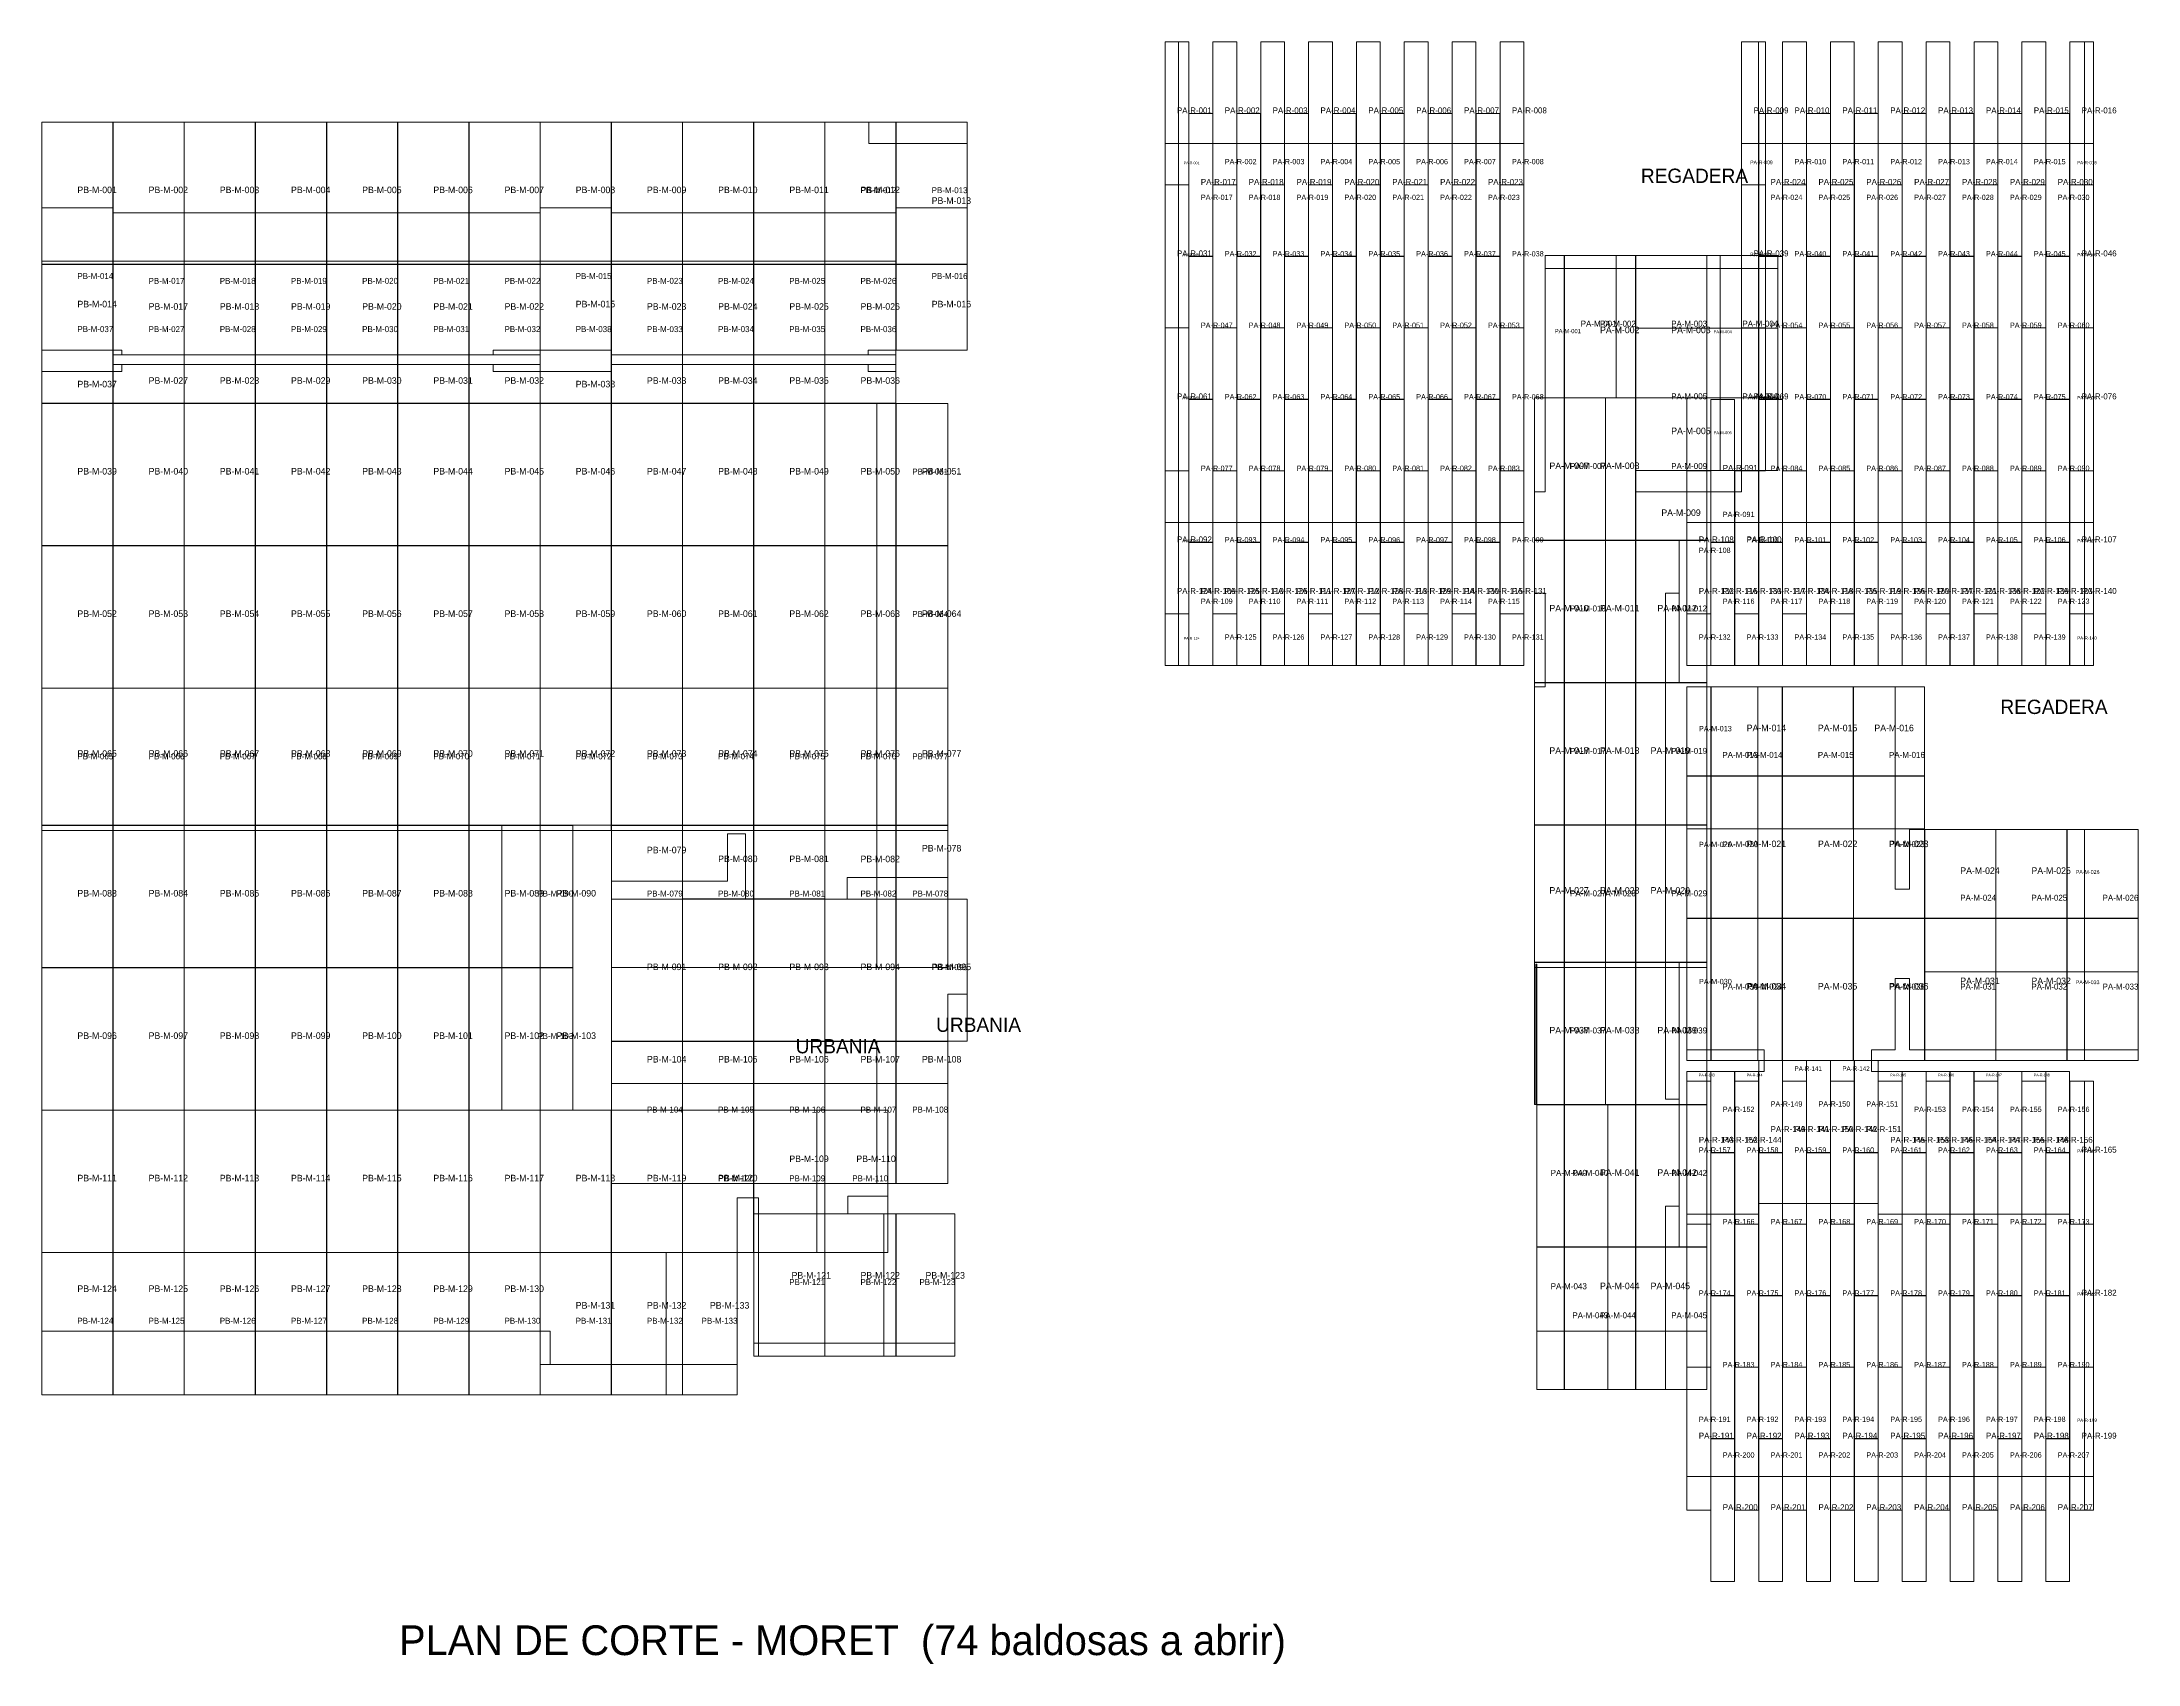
# Model space of a CAD drawing. Header units: metres. Extents: x 316.5 to 344.1, y -151.2 to -120.
# Drawn here: x 316.46 to 334.07, y -133.65 to -120.03 of the extents above; entities that cross this region are included whole.
import ezdxf

# ---------------------------------------------------------------- set-up
doc = ezdxf.new("R2010")
doc.units = ezdxf.units.M
for name, color, linetype, lineweight, plot in [('CORTE-TEXTO', 5, 'Continuous', 0, False), ('ETIQUETAS', 7, 'Continuous', 0, False), ('PISO-MORET', 30, 'Continuous', 0, False), ('PISO-ROYAL-WALNUT', 4, 'Continuous', 0, False), ('REGADERA-MALLA-MURO', 1, 'Continuous', 0, False), ('SOBRANTES-MAPA', 6, 'Continuous', 0, False), ('SOBRANTES-RECORTE', 2, 'Continuous', 0, False), ('SOBRANTES-TEXTO', 6, 'Continuous', 0, False), ('URBANIA-LAVANDERIA', 5, 'Continuous', 0, False)]:
    doc.layers.add(name, color=color, linetype=linetype, lineweight=lineweight, plot=plot)

msp = doc.modelspace()

# ---------------------------------------------------------------- linework, layer by layer
at = {"layer": 'PISO-MORET'}
for points in [[(316.4588, -121.8929), (317.0548, -121.8929), (317.0548, -120.6989), (316.4588, -120.6989)], [(317.0568, -121.8929), (317.6528, -121.8929), (317.6528, -120.6989), (317.0568, -120.6989)], [(317.6548, -121.8929), (318.2508, -121.8929), (318.2508, -120.6989), (317.6548, -120.6989)], [(318.2528, -121.8929), (318.8488, -121.8929), (318.8488, -120.6989), (318.2528, -120.6989)], [(318.8508, -121.8929), (319.4468, -121.8929), (319.4468, -120.6989), (318.8508, -120.6989)], [(319.4487, -121.8929), (320.0447, -121.8929), (320.0447, -120.6989), (319.4487, -120.6989)], [(320.0467, -121.8929), (320.6427, -121.8929), (320.6427, -120.6989), (320.0467, -120.6989)], [(320.6447, -121.8929), (321.2407, -121.8929), (321.2407, -120.6989), (320.6447, -120.6989)], [(321.2427, -121.8929), (321.8387, -121.8929), (321.8387, -120.6989), (321.2427, -120.6989)], [(321.8407, -121.8929), (322.4367, -121.8929), (322.4367, -120.6989), (321.8407, -120.6989)], [(322.4387, -121.8929), (323.0347, -121.8929), (323.0347, -120.6989), (322.4387, -120.6989)], [(323.6327, -121.8929), (323.0367, -121.8929), (323.0367, -120.6989), (323.4043, -120.6989), (323.4043, -120.8789), (323.6327, -120.8789)], [(323.6346, -121.8929), (324.2306, -121.8929), (324.2306, -120.8789), (323.6346, -120.8789)], [(316.4588, -122.6145), (317.0548, -122.6145), (317.0548, -121.8948), (316.4588, -121.8948)], [(317.0568, -121.8948), (317.6528, -121.8948), (317.6528, -122.6545), (317.1288, -122.6545), (317.1288, -122.6145), (317.0568, -122.6145)], [(317.6548, -122.6545), (318.2508, -122.6545), (318.2508, -121.8948), (317.6548, -121.8948)], [(318.2528, -122.6545), (318.8488, -122.6545), (318.8488, -121.8948), (318.2528, -121.8948)], [(318.8508, -122.6545), (319.4468, -122.6545), (319.4468, -121.8948), (318.8508, -121.8948)], [(319.4487, -122.6545), (320.0447, -122.6545), (320.0447, -121.8948), (319.4487, -121.8948)], [(320.0467, -122.6545), (320.0467, -121.8948), (320.6427, -121.8948), (320.6427, -122.6145), (320.2485, -122.6145), (320.2485, -122.6545)], [(320.6447, -122.6145), (321.2407, -122.6145), (321.2407, -121.8948), (320.6447, -121.8948)], [(321.2427, -122.6545), (321.8387, -122.6545), (321.8387, -121.8948), (321.2427, -121.8948)], [(321.8407, -122.6545), (322.4367, -122.6545), (322.4367, -121.8948), (321.8407, -121.8948)], [(322.4387, -122.6545), (323.0347, -122.6545), (323.0347, -121.8948), (322.4387, -121.8948)], [(323.0367, -122.6545), (323.0367, -121.8948), (323.6327, -121.8948), (323.6327, -122.6145), (323.3983, -122.6145), (323.3983, -122.6545)], [(323.6346, -122.6145), (324.2306, -122.6145), (324.2306, -121.8948), (323.6346, -121.8948)], [(329.0868, -123.0139), (329.2469, -123.0139), (329.2469, -121.9297), (329.0868, -121.9297)], [(329.2489, -123.0139), (329.8449, -123.0139), (329.8449, -121.9297), (329.2489, -121.9297)], [(329.8469, -123.0139), (330.4429, -123.0139), (330.4429, -121.9297), (329.8469, -121.9297)], [(330.4449, -123.0139), (330.5567, -123.0139), (330.5567, -121.9297), (330.4449, -121.9297)], [(316.4588, -123.0599), (317.0548, -123.0599), (317.0548, -122.7946), (316.4588, -122.7946)], [(317.6528, -122.7346), (317.6528, -123.0599), (317.0568, -123.0599), (317.0568, -122.7945), (317.1288, -122.7945), (317.1288, -122.7346)], [(317.6548, -123.0599), (318.2508, -123.0599), (318.2508, -122.7346), (317.6548, -122.7346)], [(318.2528, -123.0599), (318.8488, -123.0599), (318.8488, -122.7346), (318.2528, -122.7346)], [(318.8508, -123.0599), (319.4468, -123.0599), (319.4468, -122.7346), (318.8508, -122.7346)], [(319.4487, -123.0599), (320.0447, -123.0599), (320.0447, -122.7346), (319.4487, -122.7346)], [(320.6427, -123.0599), (320.0467, -123.0599), (320.0467, -122.7346), (320.2485, -122.7346), (320.2485, -122.7945), (320.6427, -122.7945)], [(320.6447, -123.0599), (321.2407, -123.0599), (321.2407, -122.7946), (320.6447, -122.7946)], [(321.2427, -123.0599), (321.8387, -123.0599), (321.8387, -122.7346), (321.2427, -122.7346)], [(321.8407, -123.0599), (322.4367, -123.0599), (322.4367, -122.7346), (321.8407, -122.7346)], [(322.4387, -123.0599), (323.0347, -123.0599), (323.0347, -122.7346), (322.4387, -122.7346)], [(323.6327, -123.0599), (323.0367, -123.0599), (323.0367, -122.7346), (323.3983, -122.7346), (323.3983, -122.7945), (323.6327, -122.7945)], [(316.4588, -124.2559), (317.0548, -124.2559), (317.0548, -123.0619), (316.4588, -123.0619)], [(317.0568, -124.2559), (317.6528, -124.2559), (317.6528, -123.0619), (317.0568, -123.0619)], [(317.6548, -124.2559), (318.2508, -124.2559), (318.2508, -123.0619), (317.6548, -123.0619)], [(318.2528, -124.2559), (318.8488, -124.2559), (318.8488, -123.0619), (318.2528, -123.0619)], [(318.8508, -124.2559), (319.4468, -124.2559), (319.4468, -123.0619), (318.8508, -123.0619)], [(319.4487, -124.2559), (320.0447, -124.2559), (320.0447, -123.0619), (319.4487, -123.0619)], [(320.0467, -124.2559), (320.6427, -124.2559), (320.6427, -123.0619), (320.0467, -123.0619)], [(320.6447, -124.2559), (321.2407, -124.2559), (321.2407, -123.0619), (320.6447, -123.0619)], [(321.2427, -124.2559), (321.8387, -124.2559), (321.8387, -123.0619), (321.2427, -123.0619)], [(321.8407, -124.2559), (322.4367, -124.2559), (322.4367, -123.0619), (321.8407, -123.0619)], [(322.4387, -124.2559), (323.0347, -124.2559), (323.0347, -123.0619), (322.4387, -123.0619)], [(323.0367, -124.2559), (323.6327, -124.2559), (323.6327, -123.0619), (323.0367, -123.0619)], [(323.6346, -124.2559), (324.0682, -124.2559), (324.0682, -123.0619), (323.6346, -123.0619)], [(329.2469, -123.0159), (329.2469, -124.2099), (328.9971, -124.2099), (328.9971, -123.8045), (329.0868, -123.8045), (329.0868, -123.0159)], [(329.2489, -124.2099), (329.8449, -124.2099), (329.8449, -123.0159), (329.2489, -123.0159)], [(329.847, -123.624), (330.443, -123.624), (330.443, -123.016), (329.847, -123.016)], [(330.4449, -123.6245), (330.5567, -123.6245), (330.5567, -123.0159), (330.4449, -123.0159)], [(329.847, -124.21), (330.277, -124.21), (330.277, -123.804), (329.847, -123.804)], [(316.4588, -125.4519), (317.0548, -125.4519), (317.0548, -124.2579), (316.4588, -124.2579)], [(317.0568, -125.4519), (317.6528, -125.4519), (317.6528, -124.2579), (317.0568, -124.2579)], [(317.6548, -125.4519), (318.2508, -125.4519), (318.2508, -124.2579), (317.6548, -124.2579)], [(318.2528, -125.4519), (318.8488, -125.4519), (318.8488, -124.2579), (318.2528, -124.2579)], [(318.8508, -125.4519), (319.4468, -125.4519), (319.4468, -124.2579), (318.8508, -124.2579)], [(319.4487, -125.4519), (320.0447, -125.4519), (320.0447, -124.2579), (319.4487, -124.2579)], [(320.0467, -125.4519), (320.6427, -125.4519), (320.6427, -124.2579), (320.0467, -124.2579)], [(320.6447, -125.4519), (321.2407, -125.4519), (321.2407, -124.2579), (320.6447, -124.2579)], [(321.2427, -125.4519), (321.8387, -125.4519), (321.8387, -124.2579), (321.2427, -124.2579)], [(321.8407, -125.4519), (322.4367, -125.4519), (322.4367, -124.2579), (321.8407, -124.2579)], [(322.4387, -125.4519), (323.0347, -125.4519), (323.0347, -124.2579), (322.4387, -124.2579)], [(323.0367, -125.4519), (323.6327, -125.4519), (323.6327, -124.2579), (323.0367, -124.2579)], [(323.6346, -125.4519), (324.0682, -125.4519), (324.0682, -124.2579), (323.6346, -124.2579)], [(328.9971, -124.2119), (329.2469, -124.2119), (329.2469, -125.4059), (329.0868, -125.4059), (329.0868, -124.6544), (328.9971, -124.6544)], [(329.2489, -125.4059), (329.8449, -125.4059), (329.8449, -124.2119), (329.2489, -124.2119)], [(329.8469, -125.4059), (329.8469, -124.2119), (330.2106, -124.2119), (330.2106, -124.6544), (330.0967, -124.6544), (330.0967, -125.2744), (330.0967, -125.4059)], [(316.4588, -126.6039), (317.0548, -126.6039), (317.0548, -125.4539), (316.4588, -125.4539)], [(317.0568, -126.6039), (317.6528, -126.6039), (317.6528, -125.4539), (317.0568, -125.4539)], [(317.6548, -126.6039), (318.2508, -126.6039), (318.2508, -125.4539), (317.6548, -125.4539)], [(318.2528, -126.6039), (318.8488, -126.6039), (318.8488, -125.4539), (318.2528, -125.4539)], [(318.8508, -126.6039), (319.4468, -126.6039), (319.4468, -125.4539), (318.8508, -125.4539)], [(319.4487, -126.6039), (320.0447, -126.6039), (320.0447, -125.4539), (319.4487, -125.4539)], [(320.0467, -126.6039), (320.6427, -126.6039), (320.6427, -125.4539), (320.0467, -125.4539)], [(320.6447, -126.6039), (321.2407, -126.6039), (321.2407, -125.4539), (320.6447, -125.4539)], [(321.2427, -126.6039), (321.8387, -126.6039), (321.8387, -125.4539), (321.2427, -125.4539)], [(321.8407, -126.6039), (322.4367, -126.6039), (322.4367, -125.4539), (321.8407, -125.4539)], [(322.4387, -126.6039), (323.0347, -126.6039), (323.0347, -125.4539), (322.4387, -125.4539)], [(323.0367, -126.6039), (323.6327, -126.6039), (323.6327, -125.4539), (323.0367, -125.4539)], [(323.6346, -126.6039), (324.0682, -126.6039), (324.0682, -125.4539), (323.6346, -125.4539)], [(329.2469, -125.4079), (329.2469, -126.6019), (328.9971, -126.6019), (328.9971, -125.4414), (329.0868, -125.4414), (329.0868, -125.4079)], [(329.2489, -126.6019), (329.8449, -126.6019), (329.8449, -125.4079), (329.2489, -125.4079)], [(329.8469, -126.6019), (330.0967, -126.6019), (330.0967, -125.4079), (329.8469, -125.4079)], [(330.2767, -126.1892), (330.4786, -126.1892), (330.4786, -125.4414), (330.2767, -125.4414)], [(330.4806, -126.1892), (331.0766, -126.1892), (331.0766, -125.4414), (330.4806, -125.4414)], [(331.0786, -126.1892), (331.6746, -126.1892), (331.6746, -125.4414), (331.0786, -125.4414)], [(331.6766, -126.1892), (332.0266, -126.1892), (332.0266, -125.4414), (331.6766, -125.4414)], [(330.2767, -127.3852), (330.4786, -127.3852), (330.4786, -126.1912), (330.2767, -126.1912)], [(330.4806, -127.3852), (331.0766, -127.3852), (331.0766, -126.1912), (330.4806, -126.1912)], [(331.079, -127.385), (331.677, -127.385), (331.677, -126.191), (331.079, -126.191)], [(332.2726, -127.3852), (331.6766, -127.3852), (331.6766, -126.1912), (332.0266, -126.1912), (332.0266, -127.1413), (332.1466, -127.1413), (332.1466, -126.6414), (332.2726, -126.6414)], [(316.4588, -127.7999), (317.0548, -127.7999), (317.0548, -126.6059), (316.4588, -126.6059)], [(317.0568, -127.7999), (317.6528, -127.7999), (317.6528, -126.6059), (317.0568, -126.6059)], [(317.6548, -127.7999), (318.2508, -127.7999), (318.2508, -126.6059), (317.6548, -126.6059)], [(318.2528, -127.7999), (318.8488, -127.7999), (318.8488, -126.6059), (318.2528, -126.6059)], [(318.8508, -127.7999), (319.4468, -127.7999), (319.4468, -126.6059), (318.8508, -126.6059)], [(319.4487, -127.7999), (320.0447, -127.7999), (320.0447, -126.6059), (319.4487, -126.6059)], [(320.0467, -127.7999), (320.6427, -127.7999), (320.6427, -126.6059), (320.0467, -126.6059)], [(320.6447, -127.7999), (320.9184, -127.7999), (320.9184, -126.6059), (320.6447, -126.6059)], [(321.2427, -127.0739), (321.8387, -127.0739), (321.8387, -126.6059), (321.2427, -126.6059)], [(321.8407, -126.6059), (322.4367, -126.6059), (322.4367, -127.2222), (322.3683, -127.2222), (322.3683, -126.6769), (322.2188, -126.6769), (322.2188, -127.0739), (321.8407, -127.0739)], [(322.4387, -127.2222), (323.0347, -127.2222), (323.0347, -126.6059), (322.4387, -126.6059)], [(323.0367, -127.2242), (323.0367, -126.6059), (323.6327, -126.6059), (323.6327, -127.0442), (323.2227, -127.0442), (323.2227, -127.2242)], [(323.6346, -127.0442), (324.0682, -127.0442), (324.0682, -126.6059), (323.6346, -126.6059)], [(328.9971, -127.7539), (329.2469, -127.7539), (329.2469, -126.6039), (328.9971, -126.6039)], [(329.2489, -127.7539), (329.8449, -127.7539), (329.8449, -126.6039), (329.2489, -126.6039)], [(329.8469, -127.7539), (330.0967, -127.7539), (330.0967, -126.6039), (329.8469, -126.6039)], [(332.2746, -127.3852), (332.8706, -127.3852), (332.8706, -126.6414), (332.2746, -126.6414)], [(332.8726, -127.3852), (333.4686, -127.3852), (333.4686, -126.6414), (332.8726, -126.6414)], [(333.4706, -127.3852), (333.6165, -127.3852), (333.6165, -126.6414), (333.4706, -126.6414)], [(321.2427, -128.4182), (321.8387, -128.4182), (321.8387, -127.2242), (321.2427, -127.2242)], [(321.8407, -128.4182), (322.4367, -128.4182), (322.4367, -127.2242), (321.8407, -127.2242)], [(322.4387, -128.4182), (323.0347, -128.4182), (323.0347, -127.2242), (322.4387, -127.2242)], [(323.0367, -128.4182), (323.6327, -128.4182), (323.6327, -127.2242), (323.0367, -127.2242)], [(323.6346, -128.4182), (323.6346, -127.2242), (324.2306, -127.2242), (324.2306, -128.0241), (324.0682, -128.0241), (324.0682, -128.4182)], [(330.2767, -128.4912), (330.4786, -128.4912), (330.4786, -127.3872), (330.2767, -127.3872)], [(330.4806, -127.3872), (331.0766, -127.3872), (331.0766, -128.5812), (330.9266, -128.5812), (330.9266, -128.4912), (330.4806, -128.4912)], [(331.0786, -128.5812), (331.6746, -128.5812), (331.6746, -127.3872), (331.0786, -127.3872)], [(331.6766, -128.5812), (331.6766, -127.3872), (332.2726, -127.3872), (332.2726, -128.4912), (332.1466, -128.4912), (332.1466, -127.8913), (332.0266, -127.8913), (332.0266, -128.4912), (331.8266, -128.4912), (331.8266, -128.5812)], [(332.2746, -128.4912), (332.8706, -128.4912), (332.8706, -127.3872), (332.2746, -127.3872)], [(332.8726, -128.4912), (333.4686, -128.4912), (333.4686, -127.3872), (332.8726, -127.3872)], [(333.4706, -128.4912), (333.6165, -128.4912), (333.6165, -127.3872), (333.4706, -127.3872)], [(316.4588, -128.9959), (317.0548, -128.9959), (317.0548, -127.8019), (316.4588, -127.8019)], [(317.0568, -128.9959), (317.6528, -128.9959), (317.6528, -127.8019), (317.0568, -127.8019)], [(317.6548, -128.9959), (318.2508, -128.9959), (318.2508, -127.8019), (317.6548, -127.8019)], [(318.2528, -128.9959), (318.8488, -128.9959), (318.8488, -127.8019), (318.2528, -127.8019)], [(318.8508, -128.9959), (319.4468, -128.9959), (319.4468, -127.8019), (318.8508, -127.8019)], [(319.4487, -128.9959), (320.0447, -128.9959), (320.0447, -127.8019), (319.4487, -127.8019)], [(320.0467, -128.9959), (320.6427, -128.9959), (320.6427, -127.8019), (320.0467, -127.8019)], [(320.6447, -128.9959), (320.9184, -128.9959), (320.9184, -127.8019), (320.6447, -127.8019)], [(328.9971, -128.9499), (328.9971, -127.7559), (329.2469, -127.7559), (329.2469, -128.9499), (329.0168, -128.9499), (329.0168, -127.7698), (329.0068, -127.7698), (329.0068, -128.9499)], [(329.2489, -128.9499), (329.8449, -128.9499), (329.8449, -127.7559), (329.2489, -127.7559)], [(330.2106, -128.9499), (329.8469, -128.9499), (329.8469, -127.7559), (330.0967, -127.7559), (330.0967, -128.9041), (330.2106, -128.9041)], [(321.2427, -128.7741), (321.8387, -128.7741), (321.8387, -128.4202), (321.2427, -128.4202)], [(321.8407, -128.7741), (322.4367, -128.7741), (322.4367, -128.4202), (321.8407, -128.4202)], [(322.4387, -128.7741), (323.0347, -128.7741), (323.0347, -128.4202), (322.4387, -128.4202)], [(323.0367, -128.7741), (323.6327, -128.7741), (323.6327, -128.4202), (323.0367, -128.4202)], [(323.635, -128.774), (324.068, -128.774), (324.068, -128.42), (323.635, -128.42)], [(316.4588, -130.1919), (317.0548, -130.1919), (317.0548, -128.9979), (316.4588, -128.9979)], [(317.0568, -130.1919), (317.6528, -130.1919), (317.6528, -128.9979), (317.0568, -128.9979)], [(317.6548, -130.1919), (318.2508, -130.1919), (318.2508, -128.9979), (317.6548, -128.9979)], [(318.2528, -130.1919), (318.8488, -130.1919), (318.8488, -128.9979), (318.2528, -128.9979)], [(318.8508, -130.1919), (319.4468, -130.1919), (319.4468, -128.9979), (318.8508, -128.9979)], [(319.4487, -130.1919), (320.0447, -130.1919), (320.0447, -128.9979), (319.4487, -128.9979)], [(320.0467, -130.1919), (320.6427, -130.1919), (320.6427, -128.9979), (320.0467, -128.9979)], [(320.6447, -130.1919), (321.2407, -130.1919), (321.2407, -128.9979), (320.6447, -128.9979)], [(321.2427, -130.1919), (321.8387, -130.1919), (321.8387, -128.9979), (321.2427, -128.9979)], [(321.8407, -130.1919), (321.8407, -128.9979), (322.4367, -128.9979), (322.4367, -130.1919), (322.4367, -130.1919), (322.4367, -129.734), (322.2983, -129.734), (322.2983, -130.1919)], [(322.4387, -128.9979), (323.0347, -128.9979), (323.0347, -129.8671), (322.4783, -129.8671), (322.4783, -129.734), (322.4387, -129.734)], [(323.0367, -129.8671), (323.0367, -128.9979), (323.5642, -128.9979), (323.5642, -129.7191), (323.2283, -129.7191), (323.2283, -129.8671)], [(329.0168, -130.1459), (329.2469, -130.1459), (329.2469, -128.9519), (329.0168, -128.9519)], [(329.2489, -130.1459), (329.8449, -130.1459), (329.8449, -128.9519), (329.2489, -128.9519)], [(329.8469, -130.1459), (329.8469, -128.9519), (330.2106, -128.9519), (330.2106, -129.804), (330.0967, -129.804), (330.0967, -130.1459)], [(322.4783, -130.9539), (323.0346, -130.9539), (323.0346, -129.8691), (322.4783, -129.8691)], [(323.0367, -130.9539), (323.6327, -130.9539), (323.6327, -129.8691), (323.0367, -129.8691)], [(323.6346, -130.9539), (324.1281, -130.9539), (324.1281, -129.8691), (323.6346, -129.8691)], [(316.4588, -130.8539), (317.0548, -130.8539), (317.0548, -130.1939), (316.4588, -130.1939)], [(317.0568, -130.8539), (317.6528, -130.8539), (317.6528, -130.1939), (317.0568, -130.1939)], [(317.6548, -130.8539), (318.2508, -130.8539), (318.2508, -130.1939), (317.6548, -130.1939)], [(318.2528, -130.8539), (318.8488, -130.8539), (318.8488, -130.1939), (318.2528, -130.1939)], [(318.8508, -130.8539), (319.4468, -130.8539), (319.4468, -130.1939), (318.8508, -130.1939)], [(319.4487, -130.8539), (320.0447, -130.8539), (320.0447, -130.1939), (319.4487, -130.1939)], [(320.0467, -130.8539), (320.6427, -130.8539), (320.6427, -130.1939), (320.0467, -130.1939)], [(320.6447, -130.1939), (321.2407, -130.1939), (321.2407, -131.1339), (320.7285, -131.1339), (320.7285, -130.8539), (320.6447, -130.8539)], [(321.2427, -131.1339), (321.8387, -131.1339), (321.8387, -130.1939), (321.2427, -130.1939)], [(321.8407, -131.1339), (322.2983, -131.1339), (322.2983, -130.1939), (321.8407, -130.1939)], [(329.0168, -130.8539), (329.2469, -130.8539), (329.2469, -130.1479), (329.0168, -130.1479)], [(329.2489, -130.8539), (329.8449, -130.8539), (329.8449, -130.1479), (329.2489, -130.1479)], [(329.8469, -130.8539), (330.0967, -130.8539), (330.0967, -130.1479), (329.8469, -130.1479)]]:
    msp.add_lwpolyline(points, close=True, dxfattribs=at)
at = {"layer": 'PISO-ROYAL-WALNUT'}
for points in [[(326.007, -121.2259), (326.0928, -121.2259), (326.0928, -120.8797), (326.007, -120.8797)], [(326.0938, -121.8264), (326.2938, -121.8264), (326.2938, -120.8797), (326.0938, -120.8797)], [(326.2948, -121.2259), (326.4948, -121.2259), (326.4948, -120.8797), (326.2948, -120.8797)], [(326.4958, -121.8264), (326.6958, -121.8264), (326.6958, -120.8797), (326.4958, -120.8797)], [(326.6968, -121.2259), (326.8968, -121.2259), (326.8968, -120.8797), (326.6968, -120.8797)], [(326.8978, -121.8264), (327.0978, -121.8264), (327.0978, -120.8797), (326.8978, -120.8797)], [(327.0988, -121.2259), (327.2988, -121.2259), (327.2988, -120.8797), (327.0988, -120.8797)], [(327.2998, -121.8264), (327.4998, -121.8264), (327.4998, -120.8797), (327.2998, -120.8797)], [(327.5008, -121.2259), (327.7008, -121.2259), (327.7008, -120.8797), (327.5008, -120.8797)], [(327.7018, -121.8264), (327.9018, -121.8264), (327.9018, -120.8797), (327.7018, -120.8797)], [(327.9028, -121.2259), (328.1028, -121.2259), (328.1028, -120.8797), (327.9028, -120.8797)], [(328.1038, -121.8264), (328.3038, -121.8264), (328.3038, -120.8797), (328.1038, -120.8797)], [(328.3048, -121.2259), (328.5048, -121.2259), (328.5048, -120.8797), (328.3048, -120.8797)], [(328.5058, -121.8264), (328.7058, -121.8264), (328.7058, -120.8797), (328.5058, -120.8797)], [(328.7068, -121.2259), (328.9068, -121.2259), (328.9068, -120.8797), (328.7068, -120.8797)], [(330.7367, -121.2259), (330.8788, -121.2259), (330.8788, -120.8797), (330.7367, -120.8797)], [(330.8797, -121.8264), (331.0797, -121.8264), (331.0797, -120.8797), (330.8797, -120.8797)], [(331.0807, -121.2259), (331.2807, -121.2259), (331.2807, -120.8797), (331.0807, -120.8797)], [(331.2817, -121.8264), (331.4817, -121.8264), (331.4817, -120.8797), (331.2817, -120.8797)], [(331.4827, -121.2259), (331.6827, -121.2259), (331.6827, -120.8797), (331.4827, -120.8797)], [(331.6837, -121.8264), (331.8837, -121.8264), (331.8837, -120.8797), (331.6837, -120.8797)], [(331.8847, -121.2259), (332.0847, -121.2259), (332.0847, -120.8797), (331.8847, -120.8797)], [(332.0857, -121.8264), (332.2857, -121.8264), (332.2857, -120.8797), (332.0857, -120.8797)], [(332.2867, -121.2259), (332.4867, -121.2259), (332.4867, -120.8797), (332.2867, -120.8797)], [(332.4877, -121.8264), (332.6877, -121.8264), (332.6877, -120.8797), (332.4877, -120.8797)], [(332.6887, -121.2259), (332.8887, -121.2259), (332.8887, -120.8797), (332.6887, -120.8797)], [(332.8897, -121.8264), (333.0897, -121.8264), (333.0897, -120.8797), (332.8897, -120.8797)], [(333.0907, -121.2259), (333.2907, -121.2259), (333.2907, -120.8797), (333.0907, -120.8797)], [(333.2917, -121.8264), (333.4917, -121.8264), (333.4917, -120.8797), (333.2917, -120.8797)], [(333.4927, -121.2259), (333.6164, -121.2259), (333.6164, -120.8797), (333.4927, -120.8797)], [(326.007, -122.4269), (326.0928, -122.4269), (326.0928, -121.2269), (326.007, -121.2269)], [(326.2948, -122.4269), (326.4948, -122.4269), (326.4948, -121.2269), (326.2948, -121.2269)], [(326.6968, -122.4269), (326.8968, -122.4269), (326.8968, -121.2269), (326.6968, -121.2269)], [(327.0988, -122.4269), (327.2988, -122.4269), (327.2988, -121.2269), (327.0988, -121.2269)], [(327.5008, -122.4269), (327.7008, -122.4269), (327.7008, -121.2269), (327.5008, -121.2269)], [(327.9028, -122.4269), (328.1028, -122.4269), (328.1028, -121.2269), (327.9028, -121.2269)], [(328.3048, -122.4269), (328.5048, -122.4269), (328.5048, -121.2269), (328.3048, -121.2269)], [(328.7068, -122.4269), (328.9068, -122.4269), (328.9068, -121.2269), (328.7068, -121.2269)], [(330.7367, -122.4269), (330.8788, -122.4269), (330.8788, -121.2269), (330.7367, -121.2269)], [(331.0807, -122.4269), (331.2807, -122.4269), (331.2807, -121.2269), (331.0807, -121.2269)], [(331.4827, -122.4269), (331.6827, -122.4269), (331.6827, -121.2269), (331.4827, -121.2269)], [(331.8847, -122.4269), (332.0847, -122.4269), (332.0847, -121.2269), (331.8847, -121.2269)], [(332.2867, -122.4269), (332.4867, -122.4269), (332.4867, -121.2269), (332.2867, -121.2269)], [(332.6887, -122.4269), (332.8887, -122.4269), (332.8887, -121.2269), (332.6887, -121.2269)], [(333.0907, -122.4269), (333.2907, -122.4269), (333.2907, -121.2269), (333.0907, -121.2269)], [(333.4927, -122.4269), (333.6164, -122.4269), (333.6164, -121.2269), (333.4927, -121.2269)], [(326.0938, -123.0274), (326.2938, -123.0274), (326.2938, -121.8274), (326.0938, -121.8274)], [(326.4958, -123.0274), (326.6958, -123.0274), (326.6958, -121.8274), (326.4958, -121.8274)], [(326.8978, -123.0274), (327.0978, -123.0274), (327.0978, -121.8274), (326.8978, -121.8274)], [(327.2998, -123.0274), (327.4998, -123.0274), (327.4998, -121.8274), (327.2998, -121.8274)], [(327.7018, -123.0274), (327.9018, -123.0274), (327.9018, -121.8274), (327.7018, -121.8274)], [(328.1038, -123.0274), (328.3038, -123.0274), (328.3038, -121.8274), (328.1038, -121.8274)], [(328.5058, -123.0274), (328.7058, -123.0274), (328.7058, -121.8274), (328.5058, -121.8274)], [(330.8797, -123.0274), (331.0797, -123.0274), (331.0797, -121.8274), (330.8797, -121.8274)], [(331.2817, -123.0274), (331.4817, -123.0274), (331.4817, -121.8274), (331.2817, -121.8274)], [(331.6837, -123.0274), (331.8837, -123.0274), (331.8837, -121.8274), (331.6837, -121.8274)], [(332.0857, -123.0274), (332.2857, -123.0274), (332.2857, -121.8274), (332.0857, -121.8274)], [(332.4877, -123.0274), (332.6877, -123.0274), (332.6877, -121.8274), (332.4877, -121.8274)], [(332.8897, -123.0274), (333.0897, -123.0274), (333.0897, -121.8274), (332.8897, -121.8274)], [(333.2917, -123.0274), (333.4917, -123.0274), (333.4917, -121.8274), (333.2917, -121.8274)], [(326.007, -123.6279), (326.0928, -123.6279), (326.0928, -122.4279), (326.007, -122.4279)], [(326.2948, -123.6279), (326.4948, -123.6279), (326.4948, -122.4279), (326.2948, -122.4279)], [(326.6968, -123.6279), (326.8968, -123.6279), (326.8968, -122.4279), (326.6968, -122.4279)], [(327.0988, -123.6279), (327.2988, -123.6279), (327.2988, -122.4279), (327.0988, -122.4279)], [(327.5008, -123.6279), (327.7008, -123.6279), (327.7008, -122.4279), (327.5008, -122.4279)], [(327.9028, -123.6279), (328.1028, -123.6279), (328.1028, -122.4279), (327.9028, -122.4279)], [(328.3048, -123.6279), (328.5048, -123.6279), (328.5048, -122.4279), (328.3048, -122.4279)], [(328.7068, -123.6279), (328.9068, -123.6279), (328.9068, -122.4279), (328.7068, -122.4279)], [(330.7367, -123.6279), (330.8788, -123.6279), (330.8788, -122.4279), (330.7367, -122.4279)], [(331.0807, -123.6279), (331.2807, -123.6279), (331.2807, -122.4279), (331.0807, -122.4279)], [(331.4827, -123.6279), (331.6827, -123.6279), (331.6827, -122.4279), (331.4827, -122.4279)], [(331.8847, -123.6279), (332.0847, -123.6279), (332.0847, -122.4279), (331.8847, -122.4279)], [(332.2867, -123.6279), (332.4867, -123.6279), (332.4867, -122.4279), (332.2867, -122.4279)], [(332.6887, -123.6279), (332.8887, -123.6279), (332.8887, -122.4279), (332.6887, -122.4279)], [(333.0907, -123.6279), (333.2907, -123.6279), (333.2907, -122.4279), (333.0907, -122.4279)], [(333.4927, -123.6279), (333.6164, -123.6279), (333.6164, -122.4279), (333.4927, -122.4279)], [(326.0938, -124.2284), (326.2938, -124.2284), (326.2938, -123.0284), (326.0938, -123.0284)], [(326.4958, -124.2284), (326.6958, -124.2284), (326.6958, -123.0284), (326.4958, -123.0284)], [(326.8978, -124.2284), (327.0978, -124.2284), (327.0978, -123.0284), (326.8978, -123.0284)], [(327.2998, -124.2284), (327.4998, -124.2284), (327.4998, -123.0284), (327.2998, -123.0284)], [(327.7018, -124.2284), (327.9018, -124.2284), (327.9018, -123.0284), (327.7018, -123.0284)], [(328.1038, -124.2284), (328.3038, -124.2284), (328.3038, -123.0284), (328.1038, -123.0284)], [(328.5058, -124.2284), (328.7058, -124.2284), (328.7058, -123.0284), (328.5058, -123.0284)], [(330.8797, -124.2284), (331.0797, -124.2284), (331.0797, -123.0284), (330.8797, -123.0284)], [(331.2817, -124.2284), (331.4817, -124.2284), (331.4817, -123.0284), (331.2817, -123.0284)], [(331.6837, -124.2284), (331.8837, -124.2284), (331.8837, -123.0284), (331.6837, -123.0284)], [(332.0857, -124.2284), (332.2857, -124.2284), (332.2857, -123.0284), (332.0857, -123.0284)], [(332.4877, -124.2284), (332.6877, -124.2284), (332.6877, -123.0284), (332.4877, -123.0284)], [(332.8897, -124.2284), (333.0897, -124.2284), (333.0897, -123.0284), (332.8897, -123.0284)], [(333.2917, -124.2284), (333.4917, -124.2284), (333.4917, -123.0284), (333.2917, -123.0284)], [(326.007, -124.8289), (326.0928, -124.8289), (326.0928, -123.6289), (326.007, -123.6289)], [(326.2948, -124.8289), (326.4948, -124.8289), (326.4948, -123.6289), (326.2948, -123.6289)], [(326.6968, -124.8289), (326.8968, -124.8289), (326.8968, -123.6289), (326.6968, -123.6289)], [(327.0988, -124.8289), (327.2988, -124.8289), (327.2988, -123.6289), (327.0988, -123.6289)], [(327.5008, -124.8289), (327.7008, -124.8289), (327.7008, -123.6289), (327.5008, -123.6289)], [(327.9028, -124.8289), (328.1028, -124.8289), (328.1028, -123.6289), (327.9028, -123.6289)], [(328.3048, -124.8289), (328.5048, -124.8289), (328.5048, -123.6289), (328.3048, -123.6289)], [(328.7068, -124.8289), (328.9068, -124.8289), (328.9068, -123.6289), (328.7068, -123.6289)], [(330.8787, -123.6289), (330.8787, -124.8289), (330.6787, -124.8289), (330.6787, -123.8045), (330.7367, -123.8045), (330.7367, -123.6289)], [(331.0807, -124.8289), (331.2807, -124.8289), (331.2807, -123.6289), (331.0807, -123.6289)], [(331.4827, -124.8289), (331.6827, -124.8289), (331.6827, -123.6289), (331.4827, -123.6289)], [(331.8847, -124.8289), (332.0847, -124.8289), (332.0847, -123.6289), (331.8847, -123.6289)], [(332.2867, -124.8289), (332.4867, -124.8289), (332.4867, -123.6289), (332.2867, -123.6289)], [(332.6887, -124.8289), (332.8887, -124.8289), (332.8887, -123.6289), (332.6887, -123.6289)], [(333.0907, -124.8289), (333.2907, -124.8289), (333.2907, -123.6289), (333.0907, -123.6289)], [(333.4927, -124.8289), (333.6164, -124.8289), (333.6164, -123.6289), (333.4927, -123.6289)], [(330.2767, -124.8289), (330.4767, -124.8289), (330.4767, -123.8044), (330.2767, -123.8044)], [(330.4777, -124.2284), (330.6777, -124.2284), (330.6777, -123.8044), (330.4777, -123.8044)], [(326.0938, -125.2615), (326.2938, -125.2615), (326.2938, -124.2295), (326.0938, -124.2295)], [(326.4958, -125.2615), (326.6958, -125.2615), (326.6958, -124.2295), (326.4958, -124.2295)], [(326.8978, -125.2615), (327.0978, -125.2615), (327.0978, -124.2295), (326.8978, -124.2295)], [(327.2998, -125.2615), (327.4998, -125.2615), (327.4998, -124.2295), (327.2998, -124.2295)], [(327.7018, -125.2615), (327.9018, -125.2615), (327.9018, -124.2295), (327.7018, -124.2295)], [(328.1038, -125.2615), (328.3038, -125.2615), (328.3038, -124.2295), (328.1038, -124.2295)], [(328.5058, -125.2615), (328.7058, -125.2615), (328.7058, -124.2295), (328.5058, -124.2295)], [(330.4777, -125.2615), (330.6777, -125.2615), (330.6777, -124.2295), (330.4777, -124.2295)], [(330.8797, -125.2615), (331.0797, -125.2615), (331.0797, -124.2295), (330.8797, -124.2295)], [(331.2817, -125.2615), (331.4817, -125.2615), (331.4817, -124.2295), (331.2817, -124.2295)], [(331.6837, -125.2615), (331.8837, -125.2615), (331.8837, -124.2295), (331.6837, -124.2295)], [(332.0857, -125.2615), (332.2857, -125.2615), (332.2857, -124.2295), (332.0857, -124.2295)], [(332.4877, -125.2615), (332.6877, -125.2615), (332.6877, -124.2295), (332.4877, -124.2295)], [(332.8897, -125.2615), (333.0897, -125.2615), (333.0897, -124.2295), (332.8897, -124.2295)], [(333.2917, -125.2615), (333.4917, -125.2615), (333.4917, -124.2295), (333.2917, -124.2295)], [(326.007, -125.2615), (326.0928, -125.2615), (326.0928, -124.83), (326.007, -124.83)], [(326.2948, -125.2615), (326.4948, -125.2615), (326.4948, -124.83), (326.2948, -124.83)], [(326.6968, -125.2615), (326.8968, -125.2615), (326.8968, -124.83), (326.6968, -124.83)], [(327.0988, -125.2615), (327.2988, -125.2615), (327.2988, -124.83), (327.0988, -124.83)], [(327.5008, -125.2615), (327.7008, -125.2615), (327.7008, -124.83), (327.5008, -124.83)], [(327.9028, -125.2615), (328.1028, -125.2615), (328.1028, -124.83), (327.9028, -124.83)], [(328.3048, -125.2615), (328.5048, -125.2615), (328.5048, -124.83), (328.3048, -124.83)], [(328.7068, -125.2615), (328.9068, -125.2615), (328.9068, -124.83), (328.7068, -124.83)], [(330.2767, -125.2615), (330.4767, -125.2615), (330.4767, -124.83), (330.2767, -124.83)], [(330.6787, -125.2615), (330.8787, -125.2615), (330.8787, -124.83), (330.6787, -124.83)], [(331.0807, -125.2615), (331.2807, -125.2615), (331.2807, -124.83), (331.0807, -124.83)], [(331.4827, -125.2615), (331.6827, -125.2615), (331.6827, -124.83), (331.4827, -124.83)], [(331.8847, -125.2615), (332.0847, -125.2615), (332.0847, -124.83), (331.8847, -124.83)], [(332.2867, -125.2615), (332.4867, -125.2615), (332.4867, -124.83), (332.2867, -124.83)], [(332.6887, -125.2615), (332.8887, -125.2615), (332.8887, -124.83), (332.6887, -124.83)], [(333.0907, -125.2615), (333.2907, -125.2615), (333.2907, -124.83), (333.0907, -124.83)], [(333.4927, -125.2615), (333.6164, -125.2615), (333.6164, -124.83), (333.4927, -124.83)], [(330.2767, -128.754), (330.4767, -128.754), (330.4767, -128.6712), (330.2767, -128.6712)], [(330.4777, -129.3535), (330.6777, -129.3535), (330.6777, -128.6712), (330.4777, -128.6712)], [(330.6787, -128.754), (330.8787, -128.754), (330.8787, -128.6712), (330.6787, -128.6712)], [(331.0797, -128.5812), (331.0797, -129.3535), (330.8797, -129.3535), (330.8797, -128.6712), (330.9266, -128.6712), (330.9266, -128.5812)], [(331.0807, -128.753), (331.2807, -128.753), (331.2807, -128.5812), (331.0807, -128.5812)], [(331.2817, -129.3535), (331.4817, -129.3535), (331.4817, -128.5812), (331.2817, -128.5812)], [(331.4827, -128.753), (331.6827, -128.753), (331.6827, -128.5812), (331.4827, -128.5812)], [(331.8837, -129.3535), (331.6837, -129.3535), (331.6837, -128.5812), (331.8266, -128.5812), (331.8266, -128.6712), (331.8837, -128.6712)], [(331.8847, -128.754), (332.0847, -128.754), (332.0847, -128.6712), (331.8847, -128.6712)], [(332.0857, -129.3535), (332.2857, -129.3535), (332.2857, -128.6712), (332.0857, -128.6712)], [(332.2867, -128.754), (332.4867, -128.754), (332.4867, -128.6712), (332.2867, -128.6712)], [(332.4877, -129.3535), (332.6877, -129.3535), (332.6877, -128.6712), (332.4877, -128.6712)], [(332.6887, -128.754), (332.8887, -128.754), (332.8887, -128.6712), (332.6887, -128.6712)], [(332.8897, -129.3535), (333.0897, -129.3535), (333.0897, -128.6712), (332.8897, -128.6712)], [(333.0907, -128.754), (333.2907, -128.754), (333.2907, -128.6712), (333.0907, -128.6712)], [(333.2917, -129.3535), (333.4917, -129.3535), (333.4917, -128.6712), (333.2917, -128.6712)], [(330.2767, -129.954), (330.4767, -129.954), (330.4767, -128.754), (330.2767, -128.754)], [(330.6787, -129.954), (330.8787, -129.954), (330.8787, -128.754), (330.6787, -128.754)], [(331.0807, -129.954), (331.2807, -129.954), (331.2807, -128.754), (331.0807, -128.754)], [(331.4827, -129.954), (331.6827, -129.954), (331.6827, -128.754), (331.4827, -128.754)], [(331.8847, -129.954), (332.0847, -129.954), (332.0847, -128.754), (331.8847, -128.754)], [(332.2867, -129.954), (332.4867, -129.954), (332.4867, -128.754), (332.2867, -128.754)], [(332.6887, -129.954), (332.8887, -129.954), (332.8887, -128.754), (332.6887, -128.754)], [(333.0907, -129.954), (333.2907, -129.954), (333.2907, -128.754), (333.0907, -128.754)], [(333.4927, -129.954), (333.6164, -129.954), (333.6164, -128.754), (333.4927, -128.754)], [(330.4777, -130.5545), (330.6777, -130.5545), (330.6777, -129.3545), (330.4777, -129.3545)], [(330.8797, -130.5545), (331.0797, -130.5545), (331.0797, -129.3545), (330.8797, -129.3545)], [(331.2817, -130.5545), (331.4817, -130.5545), (331.4817, -129.3545), (331.2817, -129.3545)], [(331.6837, -130.5545), (331.8837, -130.5545), (331.8837, -129.3545), (331.6837, -129.3545)], [(332.0857, -130.5545), (332.2857, -130.5545), (332.2857, -129.3545), (332.0857, -129.3545)], [(332.4877, -130.5545), (332.6877, -130.5545), (332.6877, -129.3545), (332.4877, -129.3545)], [(332.8897, -130.5545), (333.0897, -130.5545), (333.0897, -129.3545), (332.8897, -129.3545)], [(333.2917, -130.5545), (333.4917, -130.5545), (333.4917, -129.3545), (333.2917, -129.3545)], [(330.2767, -131.155), (330.4767, -131.155), (330.4767, -129.955), (330.2767, -129.955)], [(330.6787, -131.155), (330.8787, -131.155), (330.8787, -129.955), (330.6787, -129.955)], [(331.0807, -131.155), (331.2807, -131.155), (331.2807, -129.955), (331.0807, -129.955)], [(331.4827, -131.155), (331.6827, -131.155), (331.6827, -129.955), (331.4827, -129.955)], [(331.8847, -131.155), (332.0847, -131.155), (332.0847, -129.955), (331.8847, -129.955)], [(332.2867, -131.155), (332.4867, -131.155), (332.4867, -129.955), (332.2867, -129.955)], [(332.6887, -131.155), (332.8887, -131.155), (332.8887, -129.955), (332.6887, -129.955)], [(333.0907, -131.155), (333.2907, -131.155), (333.2907, -129.955), (333.0907, -129.955)], [(333.4927, -131.155), (333.6164, -131.155), (333.6164, -129.955), (333.4927, -129.955)], [(330.4777, -131.7555), (330.6777, -131.7555), (330.6777, -130.5555), (330.4777, -130.5555)], [(330.8797, -131.7555), (331.0797, -131.7555), (331.0797, -130.5555), (330.8797, -130.5555)], [(331.2817, -131.7555), (331.4817, -131.7555), (331.4817, -130.5555), (331.2817, -130.5555)], [(331.6837, -131.7555), (331.8837, -131.7555), (331.8837, -130.5555), (331.6837, -130.5555)], [(332.0857, -131.7555), (332.2857, -131.7555), (332.2857, -130.5555), (332.0857, -130.5555)], [(332.4877, -131.7555), (332.6877, -131.7555), (332.6877, -130.5555), (332.4877, -130.5555)], [(332.8897, -131.7555), (333.0897, -131.7555), (333.0897, -130.5555), (332.8897, -130.5555)], [(333.2917, -131.7555), (333.4917, -131.7555), (333.4917, -130.5555), (333.2917, -130.5555)], [(330.2767, -132.0738), (330.4767, -132.0738), (330.4767, -131.156), (330.2767, -131.156)], [(330.6787, -132.0738), (330.8787, -132.0738), (330.8787, -131.156), (330.6787, -131.156)], [(331.0807, -132.0738), (331.2807, -132.0738), (331.2807, -131.156), (331.0807, -131.156)], [(331.4827, -132.0738), (331.6827, -132.0738), (331.6827, -131.156), (331.4827, -131.156)], [(331.8847, -132.0738), (332.0847, -132.0738), (332.0847, -131.156), (331.8847, -131.156)], [(332.2867, -132.0738), (332.4867, -132.0738), (332.4867, -131.156), (332.2867, -131.156)], [(332.6887, -132.0738), (332.8887, -132.0738), (332.8887, -131.156), (332.6887, -131.156)], [(333.0907, -132.0738), (333.2907, -132.0738), (333.2907, -131.156), (333.0907, -131.156)], [(333.4927, -132.0738), (333.6164, -132.0738), (333.6164, -131.156), (333.4927, -131.156)], [(330.4777, -132.0738), (330.6777, -132.0738), (330.6777, -131.7565), (330.4777, -131.7565)], [(330.8797, -132.0738), (331.0797, -132.0738), (331.0797, -131.7565), (330.8797, -131.7565)], [(331.2817, -132.0738), (331.4817, -132.0738), (331.4817, -131.7565), (331.2817, -131.7565)], [(331.6837, -132.0738), (331.8837, -132.0738), (331.8837, -131.7565), (331.6837, -131.7565)], [(332.0857, -132.0738), (332.2857, -132.0738), (332.2857, -131.7565), (332.0857, -131.7565)], [(332.4877, -132.0738), (332.6877, -132.0738), (332.6877, -131.7565), (332.4877, -131.7565)], [(332.8897, -132.0738), (333.0897, -132.0738), (333.0897, -131.7565), (332.8897, -131.7565)], [(333.2917, -132.0738), (333.4917, -132.0738), (333.4917, -131.7565), (333.2917, -131.7565)]]:
    msp.add_lwpolyline(points, close=True, dxfattribs=at)
at = {"layer": 'SOBRANTES-MAPA'}
for points in [[(325.8928, -121.2259), (326.0928, -121.2259), (326.0928, -120.0259), (325.8928, -120.0259)], [(326.2948, -121.2259), (326.4948, -121.2259), (326.4948, -120.0259), (326.2948, -120.0259)], [(326.6968, -121.2259), (326.8968, -121.2259), (326.8968, -120.0259), (326.6968, -120.0259)], [(327.0988, -121.2259), (327.2988, -121.2259), (327.2988, -120.0259), (327.0988, -120.0259)], [(327.5008, -121.2259), (327.7008, -121.2259), (327.7008, -120.0259), (327.5008, -120.0259)], [(327.9028, -121.2259), (328.1028, -121.2259), (328.1028, -120.0259), (327.9028, -120.0259)], [(328.3048, -121.2259), (328.5048, -121.2259), (328.5048, -120.0259), (328.3048, -120.0259)], [(328.7068, -121.2259), (328.9068, -121.2259), (328.9068, -120.0259), (328.7068, -120.0259)], [(330.7367, -121.2259), (330.9367, -121.2259), (330.9367, -120.0259), (330.7367, -120.0259)], [(331.0807, -121.2259), (331.2807, -121.2259), (331.2807, -120.0259), (331.0807, -120.0259)], [(331.4827, -121.2259), (331.6827, -121.2259), (331.6827, -120.0259), (331.4827, -120.0259)], [(331.8847, -121.2259), (332.0847, -121.2259), (332.0847, -120.0259), (331.8847, -120.0259)], [(332.2867, -121.2259), (332.4867, -121.2259), (332.4867, -120.0259), (332.2867, -120.0259)], [(332.6887, -121.2259), (332.8887, -121.2259), (332.8887, -120.0259), (332.6887, -120.0259)], [(333.0907, -121.2259), (333.2907, -121.2259), (333.2907, -120.0259), (333.0907, -120.0259)], [(333.4927, -121.2259), (333.6927, -121.2259), (333.6927, -120.0259), (333.4927, -120.0259)], [(323.0367, -121.8929), (323.6327, -121.8929), (323.6327, -120.6989), (323.0367, -120.6989)], [(323.6346, -121.8929), (324.2306, -121.8929), (324.2306, -120.6989), (323.6346, -120.6989)], [(326.0938, -121.8264), (326.2938, -121.8264), (326.2938, -120.6264), (326.0938, -120.6264)], [(326.4958, -121.8264), (326.6958, -121.8264), (326.6958, -120.6264), (326.4958, -120.6264)], [(326.8978, -121.8264), (327.0978, -121.8264), (327.0978, -120.6264), (326.8978, -120.6264)], [(327.2998, -121.8264), (327.4998, -121.8264), (327.4998, -120.6264), (327.2998, -120.6264)], [(327.7018, -121.8264), (327.9018, -121.8264), (327.9018, -120.6264), (327.7018, -120.6264)], [(328.1038, -121.8264), (328.3038, -121.8264), (328.3038, -120.6264), (328.1038, -120.6264)], [(328.5058, -121.8264), (328.7058, -121.8264), (328.7058, -120.6264), (328.5058, -120.6264)], [(330.8797, -121.8264), (331.0797, -121.8264), (331.0797, -120.6264), (330.8797, -120.6264)], [(331.2817, -121.8264), (331.4817, -121.8264), (331.4817, -120.6264), (331.2817, -120.6264)], [(331.6837, -121.8264), (331.8837, -121.8264), (331.8837, -120.6264), (331.6837, -120.6264)], [(332.0857, -121.8264), (332.2857, -121.8264), (332.2857, -120.6264), (332.0857, -120.6264)], [(332.4877, -121.8264), (332.6877, -121.8264), (332.6877, -120.6264), (332.4877, -120.6264)], [(332.8897, -121.8264), (333.0897, -121.8264), (333.0897, -120.6264), (332.8897, -120.6264)], [(333.2917, -121.8264), (333.4917, -121.8264), (333.4917, -120.6264), (333.2917, -120.6264)], [(325.8928, -122.4269), (326.0928, -122.4269), (326.0928, -121.2269), (325.8928, -121.2269)], [(330.7367, -122.4269), (330.9367, -122.4269), (330.9367, -121.2269), (330.7367, -121.2269)], [(333.4927, -122.4269), (333.6927, -122.4269), (333.6927, -121.2269), (333.4927, -121.2269)], [(316.4588, -122.6145), (317.0548, -122.6145), (317.0548, -121.4205), (316.4588, -121.4205)], [(317.0568, -122.6545), (317.6528, -122.6545), (317.6528, -121.4605), (317.0568, -121.4605)], [(317.6548, -122.6545), (318.2508, -122.6545), (318.2508, -121.4605), (317.6548, -121.4605)], [(318.2528, -122.6545), (318.8488, -122.6545), (318.8488, -121.4605), (318.2528, -121.4605)], [(318.8508, -122.6545), (319.4468, -122.6545), (319.4468, -121.4605), (318.8508, -121.4605)], [(319.4487, -122.6545), (320.0447, -122.6545), (320.0447, -121.4605), (319.4487, -121.4605)], [(320.0467, -122.6545), (320.6427, -122.6545), (320.6427, -121.4605), (320.0467, -121.4605)], [(320.6447, -122.6145), (321.2407, -122.6145), (321.2407, -121.4205), (320.6447, -121.4205)], [(321.2427, -122.6545), (321.8387, -122.6545), (321.8387, -121.4605), (321.2427, -121.4605)], [(321.8407, -122.6545), (322.4367, -122.6545), (322.4367, -121.4605), (321.8407, -121.4605)], [(322.4387, -122.6545), (323.0347, -122.6545), (323.0347, -121.4605), (322.4387, -121.4605)], [(323.0367, -122.6545), (323.6327, -122.6545), (323.6327, -121.4605), (323.0367, -121.4605)], [(323.6346, -122.6145), (324.2306, -122.6145), (324.2306, -121.4205), (323.6346, -121.4205)], [(329.0868, -123.0139), (329.6828, -123.0139), (329.6828, -121.8199), (329.0868, -121.8199)], [(329.2489, -123.0139), (329.8449, -123.0139), (329.8449, -121.8199), (329.2489, -121.8199)], [(329.8469, -123.0139), (330.4429, -123.0139), (330.4429, -121.8199), (329.8469, -121.8199)], [(330.4449, -123.0139), (331.0409, -123.0139), (331.0409, -121.8199), (330.4449, -121.8199)], [(316.4588, -123.0599), (317.0548, -123.0599), (317.0548, -121.8659), (316.4588, -121.8659)], [(317.0568, -123.0599), (317.6528, -123.0599), (317.6528, -121.8659), (317.0568, -121.8659)], [(317.6548, -123.0599), (318.2508, -123.0599), (318.2508, -121.8659), (317.6548, -121.8659)], [(318.2528, -123.0599), (318.8488, -123.0599), (318.8488, -121.8659), (318.2528, -121.8659)], [(318.8508, -123.0599), (319.4468, -123.0599), (319.4468, -121.8659), (318.8508, -121.8659)], [(319.4487, -123.0599), (320.0447, -123.0599), (320.0447, -121.8659), (319.4487, -121.8659)], [(320.0467, -123.0599), (320.6427, -123.0599), (320.6427, -121.8659), (320.0467, -121.8659)], [(320.6447, -123.0599), (321.2407, -123.0599), (321.2407, -121.8659), (320.6447, -121.8659)], [(321.2427, -123.0599), (321.8387, -123.0599), (321.8387, -121.8659), (321.2427, -121.8659)], [(321.8407, -123.0599), (322.4367, -123.0599), (322.4367, -121.8659), (321.8407, -121.8659)], [(322.4387, -123.0599), (323.0347, -123.0599), (323.0347, -121.8659), (322.4387, -121.8659)], [(323.0367, -123.0599), (323.6327, -123.0599), (323.6327, -121.8659), (323.0367, -121.8659)], [(325.8928, -123.6279), (326.0928, -123.6279), (326.0928, -122.4279), (325.8928, -122.4279)], [(329.847, -123.624), (330.443, -123.624), (330.443, -122.43), (329.847, -122.43)], [(330.4449, -123.6245), (331.0409, -123.6245), (331.0409, -122.4305), (330.4449, -122.4305)], [(330.7367, -123.6279), (330.9367, -123.6279), (330.9367, -122.4279), (330.7367, -122.4279)], [(333.4927, -123.6279), (333.6927, -123.6279), (333.6927, -122.4279), (333.4927, -122.4279)], [(323.4722, -124.2559), (324.0682, -124.2559), (324.0682, -123.0619), (323.4722, -123.0619)], [(328.9971, -124.2099), (329.5931, -124.2099), (329.5931, -123.0159), (328.9971, -123.0159)], [(329.847, -124.21), (330.443, -124.21), (330.443, -123.016), (329.847, -123.016)], [(330.4777, -124.2284), (330.6777, -124.2284), (330.6777, -123.0284), (330.4777, -123.0284)], [(325.8928, -124.8289), (326.0928, -124.8289), (326.0928, -123.6289), (325.8928, -123.6289)], [(330.2767, -124.8289), (330.4767, -124.8289), (330.4767, -123.6289), (330.2767, -123.6289)], [(330.6787, -124.8289), (330.8787, -124.8289), (330.8787, -123.6289), (330.6787, -123.6289)], [(333.4927, -124.8289), (333.6927, -124.8289), (333.6927, -123.6289), (333.4927, -123.6289)], [(325.8928, -125.2615), (326.0928, -125.2615), (326.0928, -124.0615), (325.8928, -124.0615)], [(326.0938, -125.2615), (326.2938, -125.2615), (326.2938, -124.0615), (326.0938, -124.0615)], [(326.2948, -125.2615), (326.4948, -125.2615), (326.4948, -124.0615), (326.2948, -124.0615)], [(326.4958, -125.2615), (326.6958, -125.2615), (326.6958, -124.0615), (326.4958, -124.0615)], [(326.6968, -125.2615), (326.8968, -125.2615), (326.8968, -124.0615), (326.6968, -124.0615)], [(326.8978, -125.2615), (327.0978, -125.2615), (327.0978, -124.0615), (326.8978, -124.0615)], [(327.0988, -125.2615), (327.2988, -125.2615), (327.2988, -124.0615), (327.0988, -124.0615)], [(327.2998, -125.2615), (327.4998, -125.2615), (327.4998, -124.0615), (327.2998, -124.0615)], [(327.5008, -125.2615), (327.7008, -125.2615), (327.7008, -124.0615), (327.5008, -124.0615)], [(327.7018, -125.2615), (327.9018, -125.2615), (327.9018, -124.0615), (327.7018, -124.0615)], [(327.9028, -125.2615), (328.1028, -125.2615), (328.1028, -124.0615), (327.9028, -124.0615)], [(328.1038, -125.2615), (328.3038, -125.2615), (328.3038, -124.0615), (328.1038, -124.0615)], [(328.3048, -125.2615), (328.5048, -125.2615), (328.5048, -124.0615), (328.3048, -124.0615)], [(328.5058, -125.2615), (328.7058, -125.2615), (328.7058, -124.0615), (328.5058, -124.0615)], [(328.7068, -125.2615), (328.9068, -125.2615), (328.9068, -124.0615), (328.7068, -124.0615)], [(330.2767, -125.2615), (330.4767, -125.2615), (330.4767, -124.0615), (330.2767, -124.0615)], [(330.4777, -125.2615), (330.6777, -125.2615), (330.6777, -124.0615), (330.4777, -124.0615)], [(330.6787, -125.2615), (330.8787, -125.2615), (330.8787, -124.0615), (330.6787, -124.0615)], [(330.8797, -125.2615), (331.0797, -125.2615), (331.0797, -124.0615), (330.8797, -124.0615)], [(331.0807, -125.2615), (331.2807, -125.2615), (331.2807, -124.0615), (331.0807, -124.0615)], [(331.2817, -125.2615), (331.4817, -125.2615), (331.4817, -124.0615), (331.2817, -124.0615)], [(331.4827, -125.2615), (331.6827, -125.2615), (331.6827, -124.0615), (331.4827, -124.0615)], [(331.6837, -125.2615), (331.8837, -125.2615), (331.8837, -124.0615), (331.6837, -124.0615)], [(331.8847, -125.2615), (332.0847, -125.2615), (332.0847, -124.0615), (331.8847, -124.0615)], [(332.0857, -125.2615), (332.2857, -125.2615), (332.2857, -124.0615), (332.0857, -124.0615)], [(332.2867, -125.2615), (332.4867, -125.2615), (332.4867, -124.0615), (332.2867, -124.0615)], [(332.4877, -125.2615), (332.6877, -125.2615), (332.6877, -124.0615), (332.4877, -124.0615)], [(332.6887, -125.2615), (332.8887, -125.2615), (332.8887, -124.0615), (332.6887, -124.0615)], [(332.8897, -125.2615), (333.0897, -125.2615), (333.0897, -124.0615), (332.8897, -124.0615)], [(333.0907, -125.2615), (333.2907, -125.2615), (333.2907, -124.0615), (333.0907, -124.0615)], [(333.2917, -125.2615), (333.4917, -125.2615), (333.4917, -124.0615), (333.2917, -124.0615)], [(333.4927, -125.2615), (333.6927, -125.2615), (333.6927, -124.0615), (333.4927, -124.0615)], [(323.4722, -125.4519), (324.0682, -125.4519), (324.0682, -124.2579), (323.4722, -124.2579)], [(328.9971, -125.4059), (329.5931, -125.4059), (329.5931, -124.2119), (328.9971, -124.2119)], [(329.8469, -125.4059), (330.4429, -125.4059), (330.4429, -124.2119), (329.8469, -124.2119)], [(316.4588, -126.6479), (317.0548, -126.6479), (317.0548, -125.4539), (316.4588, -125.4539)], [(317.0568, -126.6479), (317.6528, -126.6479), (317.6528, -125.4539), (317.0568, -125.4539)], [(317.6548, -126.6479), (318.2508, -126.6479), (318.2508, -125.4539), (317.6548, -125.4539)], [(318.2528, -126.6479), (318.8488, -126.6479), (318.8488, -125.4539), (318.2528, -125.4539)], [(318.8508, -126.6479), (319.4468, -126.6479), (319.4468, -125.4539), (318.8508, -125.4539)], [(319.4487, -126.6479), (320.0447, -126.6479), (320.0447, -125.4539), (319.4487, -125.4539)], [(320.0467, -126.6479), (320.6427, -126.6479), (320.6427, -125.4539), (320.0467, -125.4539)], [(320.6447, -126.6479), (321.2407, -126.6479), (321.2407, -125.4539), (320.6447, -125.4539)], [(321.2427, -126.6479), (321.8387, -126.6479), (321.8387, -125.4539), (321.2427, -125.4539)], [(321.8407, -126.6479), (322.4367, -126.6479), (322.4367, -125.4539), (321.8407, -125.4539)], [(322.4387, -126.6479), (323.0347, -126.6479), (323.0347, -125.4539), (322.4387, -125.4539)], [(323.0367, -126.6479), (323.6327, -126.6479), (323.6327, -125.4539), (323.0367, -125.4539)], [(323.4722, -126.6479), (324.0682, -126.6479), (324.0682, -125.4539), (323.4722, -125.4539)], [(328.9971, -126.6019), (329.5931, -126.6019), (329.5931, -125.4079), (328.9971, -125.4079)], [(329.8469, -126.6019), (330.4429, -126.6019), (330.4429, -125.4079), (329.8469, -125.4079)], [(330.2767, -126.6354), (330.8727, -126.6354), (330.8727, -125.4414), (330.2767, -125.4414)], [(330.4806, -126.6354), (331.0766, -126.6354), (331.0766, -125.4414), (330.4806, -125.4414)], [(331.0786, -126.6354), (331.6746, -126.6354), (331.6746, -125.4414), (331.0786, -125.4414)], [(331.6766, -126.6354), (332.2726, -126.6354), (332.2726, -125.4414), (331.6766, -125.4414)], [(330.2767, -127.3852), (330.8727, -127.3852), (330.8727, -126.1912), (330.2767, -126.1912)], [(331.6766, -127.3852), (332.2726, -127.3852), (332.2726, -126.1912), (331.6766, -126.1912)], [(320.3224, -127.7999), (320.9184, -127.7999), (320.9184, -126.6059), (320.3224, -126.6059)], [(321.2427, -127.7999), (321.8387, -127.7999), (321.8387, -126.6059), (321.2427, -126.6059)], [(321.8407, -127.7999), (322.4367, -127.7999), (322.4367, -126.6059), (321.8407, -126.6059)], [(322.4387, -127.7999), (323.0347, -127.7999), (323.0347, -126.6059), (322.4387, -126.6059)], [(323.0367, -127.7999), (323.6327, -127.7999), (323.6327, -126.6059), (323.0367, -126.6059)], [(323.4722, -127.7999), (324.0682, -127.7999), (324.0682, -126.6059), (323.4722, -126.6059)], [(328.9971, -127.7979), (329.5931, -127.7979), (329.5931, -126.6039), (328.9971, -126.6039)], [(329.2489, -127.7979), (329.8449, -127.7979), (329.8449, -126.6039), (329.2489, -126.6039)], [(329.8469, -127.7979), (330.4429, -127.7979), (330.4429, -126.6039), (329.8469, -126.6039)], [(332.2746, -127.8354), (332.8706, -127.8354), (332.8706, -126.6414), (332.2746, -126.6414)], [(332.8726, -127.8354), (333.4686, -127.8354), (333.4686, -126.6414), (332.8726, -126.6414)], [(333.4706, -127.8354), (334.0666, -127.8354), (334.0666, -126.6414), (333.4706, -126.6414)], [(323.6346, -128.4182), (324.2306, -128.4182), (324.2306, -127.2242), (323.6346, -127.2242)], [(330.2767, -128.5812), (330.8727, -128.5812), (330.8727, -127.3872), (330.2767, -127.3872)], [(330.4806, -128.5812), (331.0766, -128.5812), (331.0766, -127.3872), (330.4806, -127.3872)], [(331.6766, -128.5812), (332.2726, -128.5812), (332.2726, -127.3872), (331.6766, -127.3872)], [(332.2746, -128.5812), (332.8706, -128.5812), (332.8706, -127.3872), (332.2746, -127.3872)], [(332.8726, -128.5812), (333.4686, -128.5812), (333.4686, -127.3872), (332.8726, -127.3872)], [(333.4706, -128.5812), (334.0666, -128.5812), (334.0666, -127.3872), (333.4706, -127.3872)], [(320.3224, -128.9959), (320.9184, -128.9959), (320.9184, -127.8019), (320.3224, -127.8019)], [(328.9971, -128.9499), (329.5931, -128.9499), (329.5931, -127.7559), (328.9971, -127.7559)], [(329.8469, -128.9499), (330.4429, -128.9499), (330.4429, -127.7559), (329.8469, -127.7559)], [(321.2427, -129.6142), (321.8387, -129.6142), (321.8387, -128.4202), (321.2427, -128.4202)], [(321.8407, -129.6142), (322.4367, -129.6142), (322.4367, -128.4202), (321.8407, -128.4202)], [(322.4387, -129.6142), (323.0347, -129.6142), (323.0347, -128.4202), (322.4387, -128.4202)], [(323.0367, -129.6142), (323.6327, -129.6142), (323.6327, -128.4202), (323.0367, -128.4202)], [(323.472, -129.614), (324.068, -129.614), (324.068, -128.42), (323.472, -128.42)], [(330.2767, -129.8712), (330.4767, -129.8712), (330.4767, -128.6712), (330.2767, -128.6712)], [(330.4777, -129.8712), (330.6777, -129.8712), (330.6777, -128.6712), (330.4777, -128.6712)], [(330.6787, -129.8712), (330.8787, -129.8712), (330.8787, -128.6712), (330.6787, -128.6712)], [(330.8797, -129.7812), (331.0797, -129.7812), (331.0797, -128.5812), (330.8797, -128.5812)], [(331.0807, -129.7812), (331.2807, -129.7812), (331.2807, -128.5812), (331.0807, -128.5812)], [(331.2817, -129.7812), (331.4817, -129.7812), (331.4817, -128.5812), (331.2817, -128.5812)], [(331.4827, -129.7812), (331.6827, -129.7812), (331.6827, -128.5812), (331.4827, -128.5812)], [(331.6837, -129.7812), (331.8837, -129.7812), (331.8837, -128.5812), (331.6837, -128.5812)], [(331.8847, -129.8712), (332.0847, -129.8712), (332.0847, -128.6712), (331.8847, -128.6712)], [(332.0857, -129.8712), (332.2857, -129.8712), (332.2857, -128.6712), (332.0857, -128.6712)], [(332.2867, -129.8712), (332.4867, -129.8712), (332.4867, -128.6712), (332.2867, -128.6712)], [(332.4877, -129.8712), (332.6877, -129.8712), (332.6877, -128.6712), (332.4877, -128.6712)], [(332.6887, -129.8712), (332.8887, -129.8712), (332.8887, -128.6712), (332.6887, -128.6712)], [(332.8897, -129.8712), (333.0897, -129.8712), (333.0897, -128.6712), (332.8897, -128.6712)], [(333.0907, -129.8712), (333.2907, -129.8712), (333.2907, -128.6712), (333.0907, -128.6712)], [(333.2917, -129.8712), (333.4917, -129.8712), (333.4917, -128.6712), (333.2917, -128.6712)], [(333.4927, -129.954), (333.6927, -129.954), (333.6927, -128.754), (333.4927, -128.754)], [(321.8407, -130.1919), (322.4367, -130.1919), (322.4367, -128.9979), (321.8407, -128.9979)], [(322.4387, -130.1919), (323.0347, -130.1919), (323.0347, -128.9979), (322.4387, -128.9979)], [(322.9682, -130.1919), (323.5642, -130.1919), (323.5642, -128.9979), (322.9682, -128.9979)], [(329.0168, -130.1459), (329.6128, -130.1459), (329.6128, -128.9519), (329.0168, -128.9519)], [(329.8469, -130.1459), (330.4429, -130.1459), (330.4429, -128.9519), (329.8469, -128.9519)], [(322.4386, -131.0631), (323.0346, -131.0631), (323.0346, -129.8691), (322.4386, -129.8691)], [(323.0367, -131.0631), (323.6327, -131.0631), (323.6327, -129.8691), (323.0367, -129.8691)], [(323.5321, -131.0631), (324.1281, -131.0631), (324.1281, -129.8691), (323.5321, -129.8691)], [(333.4927, -131.155), (333.6927, -131.155), (333.6927, -129.955), (333.4927, -129.955)], [(316.4588, -131.3879), (317.0548, -131.3879), (317.0548, -130.1939), (316.4588, -130.1939)], [(317.0568, -131.3879), (317.6528, -131.3879), (317.6528, -130.1939), (317.0568, -130.1939)], [(317.6548, -131.3879), (318.2508, -131.3879), (318.2508, -130.1939), (317.6548, -130.1939)], [(318.2528, -131.3879), (318.8488, -131.3879), (318.8488, -130.1939), (318.2528, -130.1939)], [(318.8508, -131.3879), (319.4468, -131.3879), (319.4468, -130.1939), (318.8508, -130.1939)], [(319.4487, -131.3879), (320.0447, -131.3879), (320.0447, -130.1939), (319.4487, -130.1939)], [(320.0467, -131.3879), (320.6427, -131.3879), (320.6427, -130.1939), (320.0467, -130.1939)], [(320.6447, -131.3879), (321.2407, -131.3879), (321.2407, -130.1939), (320.6447, -130.1939)], [(321.2427, -131.3879), (321.8387, -131.3879), (321.8387, -130.1939), (321.2427, -130.1939)], [(321.7023, -131.3879), (322.2983, -131.3879), (322.2983, -130.1939), (321.7023, -130.1939)], [(329.0168, -131.3419), (329.6128, -131.3419), (329.6128, -130.1479), (329.0168, -130.1479)], [(329.2489, -131.3419), (329.8449, -131.3419), (329.8449, -130.1479), (329.2489, -130.1479)], [(329.8469, -131.3419), (330.4429, -131.3419), (330.4429, -130.1479), (329.8469, -130.1479)], [(330.2767, -132.356), (330.4767, -132.356), (330.4767, -131.156), (330.2767, -131.156)], [(330.6787, -132.356), (330.8787, -132.356), (330.8787, -131.156), (330.6787, -131.156)], [(331.0807, -132.356), (331.2807, -132.356), (331.2807, -131.156), (331.0807, -131.156)], [(331.4827, -132.356), (331.6827, -132.356), (331.6827, -131.156), (331.4827, -131.156)], [(331.8847, -132.356), (332.0847, -132.356), (332.0847, -131.156), (331.8847, -131.156)], [(332.2867, -132.356), (332.4867, -132.356), (332.4867, -131.156), (332.2867, -131.156)], [(332.6887, -132.356), (332.8887, -132.356), (332.8887, -131.156), (332.6887, -131.156)], [(333.0907, -132.356), (333.2907, -132.356), (333.2907, -131.156), (333.0907, -131.156)], [(333.4927, -132.356), (333.6927, -132.356), (333.6927, -131.156), (333.4927, -131.156)], [(330.4777, -132.9565), (330.6777, -132.9565), (330.6777, -131.7565), (330.4777, -131.7565)], [(330.8797, -132.9565), (331.0797, -132.9565), (331.0797, -131.7565), (330.8797, -131.7565)], [(331.2817, -132.9565), (331.4817, -132.9565), (331.4817, -131.7565), (331.2817, -131.7565)], [(331.6837, -132.9565), (331.8837, -132.9565), (331.8837, -131.7565), (331.6837, -131.7565)], [(332.0857, -132.9565), (332.2857, -132.9565), (332.2857, -131.7565), (332.0857, -131.7565)], [(332.4877, -132.9565), (332.6877, -132.9565), (332.6877, -131.7565), (332.4877, -131.7565)], [(332.8897, -132.9565), (333.0897, -132.9565), (333.0897, -131.7565), (332.8897, -131.7565)], [(333.2917, -132.9565), (333.4917, -132.9565), (333.4917, -131.7565), (333.2917, -131.7565)]]:
    msp.add_lwpolyline(points, close=True, dxfattribs=at)
at = {"layer": 'SOBRANTES-RECORTE'}
for points in [[(326.007, -120.8797), (326.0928, -120.8797), (326.0928, -120.0259), (326.007, -120.0259)], [(326.2948, -120.8797), (326.4948, -120.8797), (326.4948, -120.0259), (326.2948, -120.0259)], [(326.6968, -120.8797), (326.8968, -120.8797), (326.8968, -120.0259), (326.6968, -120.0259)], [(327.0988, -120.8797), (327.2988, -120.8797), (327.2988, -120.0259), (327.0988, -120.0259)], [(327.5008, -120.8797), (327.7008, -120.8797), (327.7008, -120.0259), (327.5008, -120.0259)], [(327.9028, -120.8797), (328.1028, -120.8797), (328.1028, -120.0259), (327.9028, -120.0259)], [(328.3048, -120.8797), (328.5048, -120.8797), (328.5048, -120.0259), (328.3048, -120.0259)], [(328.7068, -120.8797), (328.9068, -120.8797), (328.9068, -120.0259), (328.7068, -120.0259)], [(330.7367, -120.8797), (330.8788, -120.8797), (330.8788, -120.0259), (330.7367, -120.0259)], [(331.0807, -120.8797), (331.2807, -120.8797), (331.2807, -120.0259), (331.0807, -120.0259)], [(331.4827, -120.8797), (331.6827, -120.8797), (331.6827, -120.0259), (331.4827, -120.0259)], [(331.8847, -120.8797), (332.0847, -120.8797), (332.0847, -120.0259), (331.8847, -120.0259)], [(332.2867, -120.8797), (332.4867, -120.8797), (332.4867, -120.0259), (332.2867, -120.0259)], [(332.6887, -120.8797), (332.8887, -120.8797), (332.8887, -120.0259), (332.6887, -120.0259)], [(333.0907, -120.8797), (333.2907, -120.8797), (333.2907, -120.0259), (333.0907, -120.0259)], [(333.4927, -120.8797), (333.6164, -120.8797), (333.6164, -120.0259), (333.4927, -120.0259)], [(323.6346, -120.8789), (324.2306, -120.8789), (324.2306, -120.6989), (323.6346, -120.6989)], [(326.0938, -120.8797), (326.2938, -120.8797), (326.2938, -120.6264), (326.0938, -120.6264)], [(326.4958, -120.8797), (326.6958, -120.8797), (326.6958, -120.6264), (326.4958, -120.6264)], [(326.8978, -120.8797), (327.0978, -120.8797), (327.0978, -120.6264), (326.8978, -120.6264)], [(327.2998, -120.8797), (327.4998, -120.8797), (327.4998, -120.6264), (327.2998, -120.6264)], [(327.7018, -120.8797), (327.9018, -120.8797), (327.9018, -120.6264), (327.7018, -120.6264)], [(328.1038, -120.8797), (328.3038, -120.8797), (328.3038, -120.6264), (328.1038, -120.6264)], [(328.5058, -120.8797), (328.7058, -120.8797), (328.7058, -120.6264), (328.5058, -120.6264)], [(330.8797, -120.8797), (331.0797, -120.8797), (331.0797, -120.6264), (330.8797, -120.6264)], [(331.2817, -120.8797), (331.4817, -120.8797), (331.4817, -120.6264), (331.2817, -120.6264)], [(331.6837, -120.8797), (331.8837, -120.8797), (331.8837, -120.6264), (331.6837, -120.6264)], [(332.0857, -120.8797), (332.2857, -120.8797), (332.2857, -120.6264), (332.0857, -120.6264)], [(332.4877, -120.8797), (332.6877, -120.8797), (332.6877, -120.6264), (332.4877, -120.6264)], [(332.8897, -120.8797), (333.0897, -120.8797), (333.0897, -120.6264), (332.8897, -120.6264)], [(333.2917, -120.8797), (333.4917, -120.8797), (333.4917, -120.6264), (333.2917, -120.6264)], [(325.8928, -121.2259), (326.007, -121.2259), (326.007, -120.8797), (325.8928, -120.8797)], [(330.8788, -121.2259), (330.9367, -121.2259), (330.9367, -120.8797), (330.8788, -120.8797)], [(333.6164, -121.2259), (333.6927, -121.2259), (333.6927, -120.8797), (333.6164, -120.8797)], [(325.8928, -122.4269), (326.007, -122.4269), (326.007, -121.2269), (325.8928, -121.2269)], [(330.8788, -122.4269), (330.9367, -122.4269), (330.9367, -121.2269), (330.8788, -121.2269)], [(333.6164, -122.4269), (333.6927, -122.4269), (333.6927, -121.2269), (333.6164, -121.2269)], [(316.4588, -121.8948), (317.0548, -121.8948), (317.0548, -121.4205), (316.4588, -121.4205)], [(317.0568, -121.8948), (317.6528, -121.8948), (317.6528, -121.4605), (317.0568, -121.4605)], [(317.6548, -121.8948), (318.2508, -121.8948), (318.2508, -121.4605), (317.6548, -121.4605)], [(318.2528, -121.8948), (318.8488, -121.8948), (318.8488, -121.4605), (318.2528, -121.4605)], [(318.8508, -121.8948), (319.4468, -121.8948), (319.4468, -121.4605), (318.8508, -121.4605)], [(319.4487, -121.8948), (320.0447, -121.8948), (320.0447, -121.4605), (319.4487, -121.4605)], [(320.0467, -121.8948), (320.6427, -121.8948), (320.6427, -121.4605), (320.0467, -121.4605)], [(320.6447, -121.8948), (321.2407, -121.8948), (321.2407, -121.4205), (320.6447, -121.4205)], [(321.2427, -121.8948), (321.8387, -121.8948), (321.8387, -121.4605), (321.2427, -121.4605)], [(321.8407, -121.8948), (322.4367, -121.8948), (322.4367, -121.4605), (321.8407, -121.4605)], [(322.4387, -121.8948), (323.0347, -121.8948), (323.0347, -121.4605), (322.4387, -121.4605)], [(323.0367, -121.8948), (323.6327, -121.8948), (323.6327, -121.4605), (323.0367, -121.4605)], [(323.6346, -121.8948), (324.2306, -121.8948), (324.2306, -121.4205), (323.6346, -121.4205)], [(329.0868, -121.9297), (329.2469, -121.9297), (329.2469, -121.8199), (329.0868, -121.8199)], [(329.2489, -121.9297), (329.8449, -121.9297), (329.8449, -121.8199), (329.2489, -121.8199)], [(329.8469, -121.9297), (330.4429, -121.9297), (330.4429, -121.8199), (329.8469, -121.8199)], [(330.4449, -121.9297), (330.5567, -121.9297), (330.5567, -121.8199), (330.4449, -121.8199)], [(316.4588, -122.7946), (317.0548, -122.7946), (317.0548, -121.8659), (316.4588, -121.8659)], [(317.0568, -122.7346), (317.6528, -122.7346), (317.6528, -121.8659), (317.0568, -121.8659)], [(317.6548, -122.7346), (318.2508, -122.7346), (318.2508, -121.8659), (317.6548, -121.8659)], [(318.2528, -122.7346), (318.8488, -122.7346), (318.8488, -121.8659), (318.2528, -121.8659)], [(318.8508, -122.7346), (319.4468, -122.7346), (319.4468, -121.8659), (318.8508, -121.8659)], [(319.4487, -122.7346), (320.0447, -122.7346), (320.0447, -121.8659), (319.4487, -121.8659)], [(320.0467, -122.7346), (320.6427, -122.7346), (320.6427, -121.8659), (320.0467, -121.8659)], [(320.6447, -122.7946), (321.2407, -122.7946), (321.2407, -121.8659), (320.6447, -121.8659)], [(321.2427, -122.7346), (321.8387, -122.7346), (321.8387, -121.8659), (321.2427, -121.8659)], [(321.8407, -122.7346), (322.4367, -122.7346), (322.4367, -121.8659), (321.8407, -121.8659)], [(322.4387, -122.7346), (323.0347, -122.7346), (323.0347, -121.8659), (322.4387, -121.8659)], [(323.0367, -122.7346), (323.6327, -122.7346), (323.6327, -121.8659), (323.0367, -121.8659)], [(329.2469, -123.0139), (329.6828, -123.0139), (329.6828, -121.9297), (329.2469, -121.9297)], [(330.5567, -123.0139), (331.0409, -123.0139), (331.0409, -121.9297), (330.5567, -121.9297)], [(325.8928, -123.6279), (326.007, -123.6279), (326.007, -122.4279), (325.8928, -122.4279)], [(329.847, -123.016), (330.443, -123.016), (330.443, -122.43), (329.847, -122.43)], [(330.4449, -123.0159), (330.5567, -123.0159), (330.5567, -122.4305), (330.4449, -122.4305)], [(330.8788, -123.6279), (330.9367, -123.6279), (330.9367, -122.4279), (330.8788, -122.4279)], [(333.6164, -123.6279), (333.6927, -123.6279), (333.6927, -122.4279), (333.6164, -122.4279)], [(323.4722, -124.2559), (323.6346, -124.2559), (323.6346, -123.0619), (323.4722, -123.0619)], [(329.2469, -124.2099), (329.5931, -124.2099), (329.5931, -123.0159), (329.2469, -123.0159)], [(329.847, -123.804), (330.277, -123.804), (330.277, -123.016), (329.847, -123.016)], [(330.4777, -123.8044), (330.6777, -123.8044), (330.6777, -123.0284), (330.4777, -123.0284)], [(330.5567, -123.6245), (331.0409, -123.6245), (331.0409, -123.0159), (330.5567, -123.0159)], [(325.8928, -124.8289), (326.007, -124.8289), (326.007, -123.6289), (325.8928, -123.6289)], [(330.2767, -123.8044), (330.4767, -123.8044), (330.4767, -123.6289), (330.2767, -123.6289)], [(333.6164, -124.8289), (333.6927, -124.8289), (333.6927, -123.6289), (333.6164, -123.6289)], [(330.277, -124.21), (330.443, -124.21), (330.443, -123.804), (330.277, -123.804)], [(326.007, -124.83), (326.0928, -124.83), (326.0928, -124.0615), (326.007, -124.0615)], [(326.0938, -124.2295), (326.2938, -124.2295), (326.2938, -124.0615), (326.0938, -124.0615)], [(326.2948, -124.83), (326.4948, -124.83), (326.4948, -124.0615), (326.2948, -124.0615)], [(326.4958, -124.2295), (326.6958, -124.2295), (326.6958, -124.0615), (326.4958, -124.0615)], [(326.6968, -124.83), (326.8968, -124.83), (326.8968, -124.0615), (326.6968, -124.0615)], [(326.8978, -124.2295), (327.0978, -124.2295), (327.0978, -124.0615), (326.8978, -124.0615)], [(327.0988, -124.83), (327.2988, -124.83), (327.2988, -124.0615), (327.0988, -124.0615)], [(327.2998, -124.2295), (327.4998, -124.2295), (327.4998, -124.0615), (327.2998, -124.0615)], [(327.5008, -124.83), (327.7008, -124.83), (327.7008, -124.0615), (327.5008, -124.0615)], [(327.7018, -124.2295), (327.9018, -124.2295), (327.9018, -124.0615), (327.7018, -124.0615)], [(327.9028, -124.83), (328.1028, -124.83), (328.1028, -124.0615), (327.9028, -124.0615)], [(328.1038, -124.2295), (328.3038, -124.2295), (328.3038, -124.0615), (328.1038, -124.0615)], [(328.3048, -124.83), (328.5048, -124.83), (328.5048, -124.0615), (328.3048, -124.0615)], [(328.5058, -124.2295), (328.7058, -124.2295), (328.7058, -124.0615), (328.5058, -124.0615)], [(328.7068, -124.83), (328.9068, -124.83), (328.9068, -124.0615), (328.7068, -124.0615)], [(330.2767, -124.83), (330.4767, -124.83), (330.4767, -124.0615), (330.2767, -124.0615)], [(330.4777, -124.2295), (330.6777, -124.2295), (330.6777, -124.0615), (330.4777, -124.0615)], [(330.6787, -124.83), (330.8787, -124.83), (330.8787, -124.0615), (330.6787, -124.0615)], [(330.8797, -124.2295), (331.0797, -124.2295), (331.0797, -124.0615), (330.8797, -124.0615)], [(331.0807, -124.83), (331.2807, -124.83), (331.2807, -124.0615), (331.0807, -124.0615)], [(331.2817, -124.2295), (331.4817, -124.2295), (331.4817, -124.0615), (331.2817, -124.0615)], [(331.4827, -124.83), (331.6827, -124.83), (331.6827, -124.0615), (331.4827, -124.0615)], [(331.6837, -124.2295), (331.8837, -124.2295), (331.8837, -124.0615), (331.6837, -124.0615)], [(331.8847, -124.83), (332.0847, -124.83), (332.0847, -124.0615), (331.8847, -124.0615)], [(332.0857, -124.2295), (332.2857, -124.2295), (332.2857, -124.0615), (332.0857, -124.0615)], [(332.2867, -124.83), (332.4867, -124.83), (332.4867, -124.0615), (332.2867, -124.0615)], [(332.4877, -124.2295), (332.6877, -124.2295), (332.6877, -124.0615), (332.4877, -124.0615)], [(332.6887, -124.83), (332.8887, -124.83), (332.8887, -124.0615), (332.6887, -124.0615)], [(332.8897, -124.2295), (333.0897, -124.2295), (333.0897, -124.0615), (332.8897, -124.0615)], [(333.0907, -124.83), (333.2907, -124.83), (333.2907, -124.0615), (333.0907, -124.0615)], [(333.2917, -124.2295), (333.4917, -124.2295), (333.4917, -124.0615), (333.2917, -124.0615)], [(333.4927, -124.83), (333.6164, -124.83), (333.6164, -124.0615), (333.4927, -124.0615)], [(323.4722, -125.4519), (323.6346, -125.4519), (323.6346, -124.2579), (323.4722, -124.2579)], [(329.2469, -125.4059), (329.5931, -125.4059), (329.5931, -124.2119), (329.2469, -124.2119)], [(330.2106, -125.4059), (330.4429, -125.4059), (330.4429, -124.2119), (330.2106, -124.2119)], [(325.8928, -125.2615), (326.007, -125.2615), (326.007, -124.83), (325.8928, -124.83)], [(333.6164, -125.2615), (333.6927, -125.2615), (333.6927, -124.83), (333.6164, -124.83)], [(323.4722, -126.6039), (323.6346, -126.6039), (323.6346, -125.4539), (323.4722, -125.4539)], [(329.2469, -126.6019), (329.5931, -126.6019), (329.5931, -125.4079), (329.2469, -125.4079)], [(330.0967, -126.6019), (330.4429, -126.6019), (330.4429, -125.4079), (330.0967, -125.4079)], [(330.4786, -126.1892), (330.8727, -126.1892), (330.8727, -125.4414), (330.4786, -125.4414)], [(332.0266, -126.1892), (332.2726, -126.1892), (332.2726, -125.4414), (332.0266, -125.4414)], [(330.2767, -126.6354), (330.4786, -126.6354), (330.4786, -126.1892), (330.2767, -126.1892)], [(330.4786, -127.3852), (330.8727, -127.3852), (330.8727, -126.1912), (330.4786, -126.1912)], [(330.4806, -126.6354), (331.0766, -126.6354), (331.0766, -126.1892), (330.4806, -126.1892)], [(331.0786, -126.6354), (331.6746, -126.6354), (331.6746, -126.1892), (331.0786, -126.1892)], [(331.6766, -126.6354), (332.0266, -126.6354), (332.0266, -126.1892), (331.6766, -126.1892)], [(316.4588, -126.6479), (317.0548, -126.6479), (317.0548, -126.6039), (316.4588, -126.6039)], [(317.0568, -126.6479), (317.6528, -126.6479), (317.6528, -126.6039), (317.0568, -126.6039)], [(317.6548, -126.6479), (318.2508, -126.6479), (318.2508, -126.6039), (317.6548, -126.6039)], [(318.2528, -126.6479), (318.8488, -126.6479), (318.8488, -126.6039), (318.2528, -126.6039)], [(318.8508, -126.6479), (319.4468, -126.6479), (319.4468, -126.6039), (318.8508, -126.6039)], [(319.4487, -126.6479), (320.0447, -126.6479), (320.0447, -126.6039), (319.4487, -126.6039)], [(320.0467, -126.6479), (320.6427, -126.6479), (320.6427, -126.6039), (320.0467, -126.6039)], [(320.3224, -127.7999), (320.6447, -127.7999), (320.6447, -126.6059), (320.3224, -126.6059)], [(320.6447, -126.6479), (321.2407, -126.6479), (321.2407, -126.6039), (320.6447, -126.6039)], [(321.2427, -126.6479), (321.8387, -126.6479), (321.8387, -126.6039), (321.2427, -126.6039)], [(321.8407, -126.6479), (322.4367, -126.6479), (322.4367, -126.6039), (321.8407, -126.6039)], [(322.4387, -126.6479), (323.0347, -126.6479), (323.0347, -126.6039), (322.4387, -126.6039)], [(323.0367, -126.6479), (323.6327, -126.6479), (323.6327, -126.6039), (323.0367, -126.6039)], [(323.4722, -127.0442), (323.6346, -127.0442), (323.6346, -126.6059), (323.4722, -126.6059)], [(323.6346, -126.6479), (324.0682, -126.6479), (324.0682, -126.6039), (323.6346, -126.6039)], [(329.2469, -127.7539), (329.5931, -127.7539), (329.5931, -126.6039), (329.2469, -126.6039)], [(330.0967, -127.7539), (330.4429, -127.7539), (330.4429, -126.6039), (330.0967, -126.6039)], [(333.6165, -127.3852), (334.0666, -127.3852), (334.0666, -126.6414), (333.6165, -126.6414)], [(321.2427, -127.7999), (321.8387, -127.7999), (321.8387, -127.0739), (321.2427, -127.0739)], [(323.6346, -127.7999), (324.0682, -127.7999), (324.0682, -127.0442), (323.6346, -127.0442)], [(321.8407, -127.7999), (322.4367, -127.7999), (322.4367, -127.2222), (321.8407, -127.2222)], [(322.4387, -127.7999), (323.0347, -127.7999), (323.0347, -127.2222), (322.4387, -127.2222)], [(323.0367, -127.7999), (323.6327, -127.7999), (323.6327, -127.2242), (323.0367, -127.2242)], [(330.4786, -128.4912), (330.8727, -128.4912), (330.8727, -127.3872), (330.4786, -127.3872)], [(332.2746, -127.8354), (332.8706, -127.8354), (332.8706, -127.3852), (332.2746, -127.3852)], [(332.8726, -127.8354), (333.4686, -127.8354), (333.4686, -127.3852), (332.8726, -127.3852)], [(333.4706, -127.8354), (333.6165, -127.8354), (333.6165, -127.3852), (333.4706, -127.3852)], [(333.6165, -128.4912), (334.0666, -128.4912), (334.0666, -127.3872), (333.6165, -127.3872)], [(320.3224, -128.9959), (320.6447, -128.9959), (320.6447, -127.8019), (320.3224, -127.8019)], [(328.9971, -127.7979), (329.2469, -127.7979), (329.2469, -127.7539), (328.9971, -127.7539)], [(329.2469, -128.9499), (329.5931, -128.9499), (329.5931, -127.7559), (329.2469, -127.7559)], [(329.2489, -127.7979), (329.8449, -127.7979), (329.8449, -127.7539), (329.2489, -127.7539)], [(329.8469, -127.7979), (330.0967, -127.7979), (330.0967, -127.7539), (329.8469, -127.7539)], [(330.2106, -128.9499), (330.4429, -128.9499), (330.4429, -127.7559), (330.2106, -127.7559)], [(323.472, -128.774), (323.635, -128.774), (323.635, -128.42), (323.472, -128.42)], [(330.2767, -128.5812), (330.4786, -128.5812), (330.4786, -128.4912), (330.2767, -128.4912)], [(332.2746, -128.5812), (332.8706, -128.5812), (332.8706, -128.4912), (332.2746, -128.4912)], [(332.8726, -128.5812), (333.4686, -128.5812), (333.4686, -128.4912), (332.8726, -128.4912)], [(333.4706, -128.5812), (333.6165, -128.5812), (333.6165, -128.4912), (333.4706, -128.4912)], [(321.2427, -129.6142), (321.8387, -129.6142), (321.8387, -128.7741), (321.2427, -128.7741)], [(321.8407, -129.6142), (322.4367, -129.6142), (322.4367, -128.7741), (321.8407, -128.7741)], [(322.4387, -129.6142), (323.0347, -129.6142), (323.0347, -128.7741), (322.4387, -128.7741)], [(323.0367, -129.6142), (323.6327, -129.6142), (323.6327, -128.7741), (323.0367, -128.7741)], [(323.635, -129.614), (324.068, -129.614), (324.068, -128.774), (323.635, -128.774)], [(330.2767, -129.8712), (330.4767, -129.8712), (330.4767, -128.754), (330.2767, -128.754)], [(330.6787, -129.8712), (330.8787, -129.8712), (330.8787, -128.754), (330.6787, -128.754)], [(331.0807, -129.7812), (331.2807, -129.7812), (331.2807, -128.753), (331.0807, -128.753)], [(331.4827, -129.7812), (331.6827, -129.7812), (331.6827, -128.753), (331.4827, -128.753)], [(331.8847, -129.8712), (332.0847, -129.8712), (332.0847, -128.754), (331.8847, -128.754)], [(332.2867, -129.8712), (332.4867, -129.8712), (332.4867, -128.754), (332.2867, -128.754)], [(332.6887, -129.8712), (332.8887, -129.8712), (332.8887, -128.754), (332.6887, -128.754)], [(333.0907, -129.8712), (333.2907, -129.8712), (333.2907, -128.754), (333.0907, -128.754)], [(333.6164, -129.954), (333.6927, -129.954), (333.6927, -128.754), (333.6164, -128.754)], [(322.9682, -129.8671), (323.0367, -129.8671), (323.0367, -128.9979), (322.9682, -128.9979)], [(329.2469, -130.1459), (329.6128, -130.1459), (329.6128, -128.9519), (329.2469, -128.9519)], [(330.2106, -130.1459), (330.4429, -130.1459), (330.4429, -128.9519), (330.2106, -128.9519)], [(330.4777, -129.8712), (330.6777, -129.8712), (330.6777, -129.3535), (330.4777, -129.3535)], [(330.8797, -129.7812), (331.0797, -129.7812), (331.0797, -129.3535), (330.8797, -129.3535)], [(331.2817, -129.7812), (331.4817, -129.7812), (331.4817, -129.3535), (331.2817, -129.3535)], [(331.6837, -129.7812), (331.8837, -129.7812), (331.8837, -129.3535), (331.6837, -129.3535)], [(332.0857, -129.8712), (332.2857, -129.8712), (332.2857, -129.3535), (332.0857, -129.3535)], [(332.4877, -129.8712), (332.6877, -129.8712), (332.6877, -129.3535), (332.4877, -129.3535)], [(332.8897, -129.8712), (333.0897, -129.8712), (333.0897, -129.3535), (332.8897, -129.3535)], [(333.2917, -129.8712), (333.4917, -129.8712), (333.4917, -129.3535), (333.2917, -129.3535)], [(322.4386, -130.9539), (322.4783, -130.9539), (322.4783, -129.8691), (322.4386, -129.8691)], [(322.4387, -130.1919), (323.0347, -130.1919), (323.0347, -129.8671), (322.4387, -129.8671)], [(323.0367, -130.1919), (323.5642, -130.1919), (323.5642, -129.8671), (323.0367, -129.8671)], [(323.5321, -130.9539), (323.6346, -130.9539), (323.6346, -129.8691), (323.5321, -129.8691)], [(333.6164, -131.155), (333.6927, -131.155), (333.6927, -129.955), (333.6164, -129.955)], [(321.7023, -131.1339), (321.8407, -131.1339), (321.8407, -130.1939), (321.7023, -130.1939)], [(329.2469, -130.8539), (329.6128, -130.8539), (329.6128, -130.1479), (329.2469, -130.1479)], [(330.0967, -130.8539), (330.4429, -130.8539), (330.4429, -130.1479), (330.0967, -130.1479)], [(316.4588, -131.3879), (317.0548, -131.3879), (317.0548, -130.8539), (316.4588, -130.8539)], [(317.0568, -131.3879), (317.6528, -131.3879), (317.6528, -130.8539), (317.0568, -130.8539)], [(317.6548, -131.3879), (318.2508, -131.3879), (318.2508, -130.8539), (317.6548, -130.8539)], [(318.2528, -131.3879), (318.8488, -131.3879), (318.8488, -130.8539), (318.2528, -130.8539)], [(318.8508, -131.3879), (319.4468, -131.3879), (319.4468, -130.8539), (318.8508, -130.8539)], [(319.4487, -131.3879), (320.0447, -131.3879), (320.0447, -130.8539), (319.4487, -130.8539)], [(320.0467, -131.3879), (320.6427, -131.3879), (320.6427, -130.8539), (320.0467, -130.8539)], [(322.4783, -131.0631), (323.0346, -131.0631), (323.0346, -130.9539), (322.4783, -130.9539)], [(323.0367, -131.0631), (323.6327, -131.0631), (323.6327, -130.9539), (323.0367, -130.9539)], [(323.6346, -131.0631), (324.1281, -131.0631), (324.1281, -130.9539), (323.6346, -130.9539)], [(329.0168, -131.3419), (329.2469, -131.3419), (329.2469, -130.8539), (329.0168, -130.8539)], [(329.2489, -131.3419), (329.8449, -131.3419), (329.8449, -130.8539), (329.2489, -130.8539)], [(329.8469, -131.3419), (330.0967, -131.3419), (330.0967, -130.8539), (329.8469, -130.8539)], [(320.6447, -131.3879), (321.2407, -131.3879), (321.2407, -131.1339), (320.6447, -131.1339)], [(321.2427, -131.3879), (321.8387, -131.3879), (321.8387, -131.1339), (321.2427, -131.1339)], [(321.8407, -131.3879), (322.2983, -131.3879), (322.2983, -131.1339), (321.8407, -131.1339)], [(333.6164, -132.0738), (333.6927, -132.0738), (333.6927, -131.156), (333.6164, -131.156)], [(330.2767, -132.356), (330.4767, -132.356), (330.4767, -132.0738), (330.2767, -132.0738)], [(330.4777, -132.9565), (330.6777, -132.9565), (330.6777, -132.0738), (330.4777, -132.0738)], [(330.6787, -132.356), (330.8787, -132.356), (330.8787, -132.0738), (330.6787, -132.0738)], [(330.8797, -132.9565), (331.0797, -132.9565), (331.0797, -132.0738), (330.8797, -132.0738)], [(331.0807, -132.356), (331.2807, -132.356), (331.2807, -132.0738), (331.0807, -132.0738)], [(331.2817, -132.9565), (331.4817, -132.9565), (331.4817, -132.0738), (331.2817, -132.0738)], [(331.4827, -132.356), (331.6827, -132.356), (331.6827, -132.0738), (331.4827, -132.0738)], [(331.6837, -132.9565), (331.8837, -132.9565), (331.8837, -132.0738), (331.6837, -132.0738)], [(331.8847, -132.356), (332.0847, -132.356), (332.0847, -132.0738), (331.8847, -132.0738)], [(332.0857, -132.9565), (332.2857, -132.9565), (332.2857, -132.0738), (332.0857, -132.0738)], [(332.2867, -132.356), (332.4867, -132.356), (332.4867, -132.0738), (332.2867, -132.0738)], [(332.4877, -132.9565), (332.6877, -132.9565), (332.6877, -132.0738), (332.4877, -132.0738)], [(332.6887, -132.356), (332.8887, -132.356), (332.8887, -132.0738), (332.6887, -132.0738)], [(332.8897, -132.9565), (333.0897, -132.9565), (333.0897, -132.0738), (332.8897, -132.0738)], [(333.0907, -132.356), (333.2907, -132.356), (333.2907, -132.0738), (333.0907, -132.0738)], [(333.2917, -132.9565), (333.4917, -132.9565), (333.4917, -132.0738), (333.2917, -132.0738)], [(333.4927, -132.356), (333.6164, -132.356), (333.6164, -132.0738), (333.4927, -132.0738)]]:
    msp.add_lwpolyline(points, close=True, dxfattribs=at)

# ---------------------------------------------------------------- texts
at = {"layer": 'CORTE-TEXTO'}
msp.add_text('PLAN DE CORTE - MORET  (74 baldosas a abrir)', height=0.25, dxfattribs=at).set_placement((319.4588, -133.5738))
at = {"layer": 'ETIQUETAS'}
for s, height, p in [('PA-R-001', 0.022, (326.05, -121.053)), ('PA-R-002', 0.044, (326.395, -121.053)), ('PA-R-003', 0.044, (326.797, -121.053)), ('PA-R-004', 0.044, (327.199, -121.053)), ('PA-R-005', 0.044, (327.601, -121.053)), ('PA-R-006', 0.044, (328.003, -121.053)), ('PA-R-007', 0.044, (328.405, -121.053)), ('PA-R-008', 0.044, (328.807, -121.053)), ('PA-R-009', 0.03126, (330.808, -121.053)), ('PA-R-010', 0.044, (331.181, -121.053)), ('PA-R-011', 0.044, (331.583, -121.053)), ('PA-R-012', 0.044, (331.985, -121.053)), ('PA-R-013', 0.044, (332.387, -121.053)), ('PA-R-014', 0.044, (332.789, -121.053)), ('PA-R-015', 0.044, (333.191, -121.053)), ('PA-R-016', 0.02721, (333.555, -121.053)), ('PB-M-001', 0.055, (316.757, -121.296)), ('PB-M-002', 0.055, (317.355, -121.296)), ('PB-M-003', 0.055, (317.953, -121.296)), ('PB-M-004', 0.055, (318.551, -121.296)), ('PB-M-005', 0.055, (319.149, -121.296)), ('PB-M-006', 0.055, (319.747, -121.296)), ('PB-M-007', 0.055, (320.345, -121.296)), ('PB-M-008', 0.055, (320.943, -121.296)), ('PB-M-009', 0.055, (321.541, -121.296)), ('PB-M-010', 0.055, (322.139, -121.296)), ('PB-M-011', 0.055, (322.737, -121.296)), ('PB-M-012', 0.055, (323.335, -121.296)), ('PA-R-017', 0.044, (326.194, -121.353)), ('PA-R-018', 0.044, (326.596, -121.353)), ('PA-R-019', 0.044, (326.998, -121.353)), ('PA-R-020', 0.044, (327.4, -121.353)), ('PA-R-021', 0.044, (327.802, -121.353)), ('PA-R-022', 0.044, (328.204, -121.353)), ('PA-R-023', 0.044, (328.606, -121.353)), ('PA-R-024', 0.044, (330.98, -121.353)), ('PA-R-025', 0.044, (331.382, -121.353)), ('PA-R-026', 0.044, (331.784, -121.353)), ('PA-R-027', 0.044, (332.186, -121.353)), ('PA-R-028', 0.044, (332.588, -121.353)), ('PA-R-029', 0.044, (332.99, -121.353)), ('PA-R-030', 0.044, (333.392, -121.353)), ('PB-M-013', 0.055, (323.933, -121.386)), ('PA-R-031', 0.022, (326.05, -121.827)), ('PA-R-032', 0.044, (326.395, -121.827)), ('PA-R-033', 0.044, (326.797, -121.827)), ('PA-R-034', 0.044, (327.199, -121.827)), ('PA-R-035', 0.044, (327.601, -121.827)), ('PA-R-036', 0.044, (328.003, -121.827)), ('PA-R-037', 0.044, (328.405, -121.827)), ('PA-R-038', 0.044, (328.807, -121.827)), ('PA-R-039', 0.03126, (330.808, -121.827)), ('PA-R-040', 0.044, (331.181, -121.827)), ('PA-R-041', 0.044, (331.583, -121.827)), ('PA-R-042', 0.044, (331.985, -121.827)), ('PA-R-043', 0.044, (332.387, -121.827)), ('PA-R-044', 0.044, (332.789, -121.827)), ('PA-R-045', 0.044, (333.191, -121.827)), ('PA-R-046', 0.02721, (333.555, -121.827)), ('PB-M-014', 0.055, (316.757, -122.255)), ('PB-M-017', 0.055, (317.355, -122.275)), ('PB-M-018', 0.055, (317.953, -122.275)), ('PB-M-019', 0.055, (318.551, -122.275)), ('PB-M-020', 0.055, (319.149, -122.275)), ('PB-M-021', 0.055, (319.747, -122.275)), ('PB-M-022', 0.055, (320.345, -122.275)), ('PB-M-015', 0.055, (320.943, -122.255)), ('PB-M-023', 0.055, (321.541, -122.275)), ('PB-M-024', 0.055, (322.139, -122.275)), ('PB-M-025', 0.055, (322.737, -122.275)), ('PB-M-026', 0.055, (323.335, -122.275)), ('PB-M-016', 0.055, (323.933, -122.255)), ('PA-R-047', 0.044, (326.194, -122.427)), ('PA-R-048', 0.044, (326.596, -122.427)), ('PA-R-049', 0.044, (326.998, -122.427)), ('PA-R-050', 0.044, (327.4, -122.427)), ('PA-R-051', 0.044, (327.802, -122.427)), ('PA-R-052', 0.044, (328.204, -122.427)), ('PA-R-053', 0.044, (328.606, -122.427)), ('PA-M-001', 0.03522, (329.167, -122.472)), ('PA-M-002', 0.055, (329.547, -122.472)), ('PA-M-003', 0.055, (330.145, -122.472)), ('PA-M-004', 0.0246, (330.501, -122.472)), ('PA-R-054', 0.044, (330.98, -122.427)), ('PA-R-055', 0.044, (331.382, -122.427)), ('PA-R-056', 0.044, (331.784, -122.427)), ('PA-R-057', 0.044, (332.186, -122.427)), ('PA-R-058', 0.044, (332.588, -122.427)), ('PA-R-059', 0.044, (332.99, -122.427)), ('PA-R-060', 0.044, (333.392, -122.427)), ('PB-M-037', 0.055, (316.757, -122.927)), ('PB-M-027', 0.055, (317.355, -122.897)), ('PB-M-028', 0.055, (317.953, -122.897)), ('PB-M-029', 0.055, (318.551, -122.897)), ('PB-M-030', 0.055, (319.149, -122.897)), ('PB-M-031', 0.055, (319.747, -122.897)), ('PB-M-032', 0.055, (320.345, -122.897)), ('PB-M-038', 0.055, (320.943, -122.927)), ('PB-M-033', 0.055, (321.541, -122.897)), ('PB-M-034', 0.055, (322.139, -122.897)), ('PB-M-035', 0.055, (322.737, -122.897)), ('PB-M-036', 0.055, (323.335, -122.897)), ('PA-R-061', 0.022, (326.05, -123.028)), ('PA-R-062', 0.044, (326.395, -123.028)), ('PA-R-063', 0.044, (326.797, -123.028)), ('PA-R-064', 0.044, (327.199, -123.028)), ('PA-R-065', 0.044, (327.601, -123.028)), ('PA-R-066', 0.044, (328.003, -123.028)), ('PA-R-067', 0.044, (328.405, -123.028)), ('PA-R-068', 0.044, (328.807, -123.028)), ('PA-R-069', 0.03126, (330.808, -123.028)), ('PA-R-070', 0.044, (331.181, -123.028)), ('PA-R-071', 0.044, (331.583, -123.028)), ('PA-R-072', 0.044, (331.985, -123.028)), ('PA-R-073', 0.044, (332.387, -123.028)), ('PA-R-074', 0.044, (332.789, -123.028)), ('PA-R-075', 0.044, (333.191, -123.028)), ('PA-R-076', 0.02721, (333.555, -123.028)), ('PA-M-005', 0.055, (330.145, -123.32)), ('PA-M-006', 0.0246, (330.501, -123.32)), ('PB-M-039', 0.055, (316.757, -123.659)), ('PB-M-040', 0.055, (317.355, -123.659)), ('PB-M-041', 0.055, (317.953, -123.659)), ('PB-M-042', 0.055, (318.551, -123.659)), ('PB-M-043', 0.055, (319.149, -123.659)), ('PB-M-044', 0.055, (319.747, -123.659)), ('PB-M-045', 0.055, (320.345, -123.659)), ('PB-M-046', 0.055, (320.943, -123.659)), ('PB-M-047', 0.055, (321.541, -123.659)), ('PB-M-048', 0.055, (322.139, -123.659)), ('PB-M-049', 0.055, (322.737, -123.659)), ('PB-M-050', 0.055, (323.335, -123.659)), ('PB-M-051', 0.055, (323.851, -123.659)), ('PA-R-077', 0.044, (326.194, -123.628)), ('PA-R-078', 0.044, (326.596, -123.628)), ('PA-R-079', 0.044, (326.998, -123.628)), ('PA-R-080', 0.044, (327.4, -123.628)), ('PA-R-081', 0.044, (327.802, -123.628)), ('PA-R-082', 0.044, (328.204, -123.628)), ('PA-R-083', 0.044, (328.606, -123.628)), ('PA-M-007', 0.05496, (329.122, -123.613)), ('PA-M-008', 0.055, (329.547, -123.613)), ('PA-R-084', 0.044, (330.98, -123.628)), ('PA-R-085', 0.044, (331.382, -123.628)), ('PA-R-086', 0.044, (331.784, -123.628)), ('PA-R-087', 0.044, (332.186, -123.628)), ('PA-R-088', 0.044, (332.588, -123.628)), ('PA-R-089', 0.044, (332.99, -123.628)), ('PA-R-090', 0.044, (333.392, -123.628)), ('PA-M-009', 0.055, (330.062, -124.007)), ('PA-R-091', 0.044, (330.578, -124.016)), ('PA-R-092', 0.022, (326.05, -124.229)), ('PA-R-093', 0.044, (326.395, -124.229)), ('PA-R-094', 0.044, (326.797, -124.229)), ('PA-R-095', 0.044, (327.199, -124.229)), ('PA-R-096', 0.044, (327.601, -124.229)), ('PA-R-097', 0.044, (328.003, -124.229)), ('PA-R-098', 0.044, (328.405, -124.229)), ('PA-R-099', 0.044, (328.807, -124.229)), ('PA-R-108', 0.044, (330.377, -124.317)), ('PA-R-100', 0.044, (330.779, -124.229)), ('PA-R-101', 0.044, (331.181, -124.229)), ('PA-R-102', 0.044, (331.583, -124.229)), ('PA-R-103', 0.044, (331.985, -124.229)), ('PA-R-104', 0.044, (332.387, -124.229)), ('PA-R-105', 0.044, (332.789, -124.229)), ('PA-R-106', 0.044, (333.191, -124.229)), ('PA-R-107', 0.02721, (333.555, -124.229)), ('PB-M-052', 0.055, (316.757, -124.855)), ('PB-M-053', 0.055, (317.355, -124.855)), ('PB-M-054', 0.055, (317.953, -124.855)), ('PB-M-055', 0.055, (318.551, -124.855)), ('PB-M-056', 0.055, (319.149, -124.855)), ('PB-M-057', 0.055, (319.747, -124.855)), ('PB-M-058', 0.055, (320.345, -124.855)), ('PB-M-059', 0.055, (320.943, -124.855)), ('PB-M-060', 0.055, (321.541, -124.855)), ('PB-M-061', 0.055, (322.139, -124.855)), ('PB-M-062', 0.055, (322.737, -124.855)), ('PB-M-063', 0.055, (323.335, -124.855)), ('PB-M-064', 0.055, (323.851, -124.855)), ('PA-R-109', 0.044, (326.194, -124.745)), ('PA-R-110', 0.044, (326.596, -124.745)), ('PA-R-111', 0.044, (326.998, -124.745)), ('PA-R-112', 0.044, (327.4, -124.745)), ('PA-R-113', 0.044, (327.802, -124.745)), ('PA-R-114', 0.044, (328.204, -124.745)), ('PA-R-115', 0.044, (328.606, -124.745)), ('PA-M-010', 0.05496, (329.122, -124.809)), ('PA-M-011', 0.055, (329.547, -124.809)), ('PA-M-012', 0.055, (330.029, -124.809)), ('PA-R-116', 0.044, (330.578, -124.745)), ('PA-R-117', 0.044, (330.98, -124.745)), ('PA-R-118', 0.044, (331.382, -124.745)), ('PA-R-119', 0.044, (331.784, -124.745)), ('PA-R-120', 0.044, (332.186, -124.745)), ('PA-R-121', 0.044, (332.588, -124.745)), ('PA-R-122', 0.044, (332.99, -124.745)), ('PA-R-123', 0.044, (333.392, -124.745)), ('PA-R-125', 0.044, (326.395, -125.046)), ('PA-R-126', 0.044, (326.797, -125.046)), ('PA-R-127', 0.044, (327.199, -125.046)), ('PA-R-128', 0.044, (327.601, -125.046)), ('PA-R-129', 0.044, (328.003, -125.046)), ('PA-R-130', 0.044, (328.405, -125.046)), ('PA-R-131', 0.044, (328.807, -125.046)), ('PA-R-132', 0.044, (330.377, -125.046)), ('PA-R-133', 0.044, (330.779, -125.046)), ('PA-R-134', 0.044, (331.181, -125.046)), ('PA-R-135', 0.044, (331.583, -125.046)), ('PA-R-136', 0.044, (331.985, -125.046)), ('PA-R-137', 0.044, (332.387, -125.046)), ('PA-R-138', 0.044, (332.789, -125.046)), ('PA-R-139', 0.044, (333.191, -125.046)), ('PA-R-124', 0.022, (326.05, -125.046)), ('PA-R-140', 0.02721, (333.555, -125.046)), ('PA-M-013', 0.04442, (330.378, -125.815)), ('PA-M-014', 0.055, (330.779, -125.815)), ('PA-M-015', 0.055, (331.377, -125.815)), ('PA-M-016', 0.055, (331.852, -125.815)), ('PB-M-065', 0.055, (316.757, -126.029)), ('PB-M-066', 0.055, (317.355, -126.029)), ('PB-M-067', 0.055, (317.953, -126.029)), ('PB-M-068', 0.055, (318.551, -126.029)), ('PB-M-069', 0.055, (319.149, -126.029)), ('PB-M-070', 0.055, (319.747, -126.029)), ('PB-M-071', 0.055, (320.345, -126.029)), ('PB-M-072', 0.055, (320.943, -126.029)), ('PB-M-073', 0.055, (321.541, -126.029)), ('PB-M-074', 0.055, (322.139, -126.029)), ('PB-M-075', 0.055, (322.737, -126.029)), ('PB-M-076', 0.055, (323.335, -126.029)), ('PB-M-077', 0.055, (323.851, -126.029)), ('PA-M-017', 0.05496, (329.122, -126.005)), ('PA-M-018', 0.055, (329.547, -126.005)), ('PA-M-019', 0.05496, (329.972, -126.005)), ('PB-M-078', 0.055, (323.851, -126.825)), ('PA-M-020', 0.04442, (330.378, -126.788)), ('PA-M-021', 0.055, (330.779, -126.788)), ('PA-M-022', 0.055, (331.378, -126.788)), ('PA-M-023', 0.055, (331.975, -126.788)), ('PB-M-079', 0.055, (321.541, -126.84)), ('PB-M-080', 0.055, (322.139, -126.914)), ('PB-M-081', 0.055, (322.737, -126.914)), ('PB-M-082', 0.055, (323.335, -126.915)), ('PA-M-027', 0.05496, (329.122, -127.179)), ('PA-M-028', 0.055, (329.547, -127.179)), ('PA-M-029', 0.05496, (329.972, -127.179)), ('PA-M-024', 0.055, (332.573, -127.013)), ('PA-M-025', 0.055, (333.171, -127.013)), ('PA-M-026', 0.0321, (333.543, -127.013)), ('PB-M-083', 0.055, (316.757, -127.203)), ('PB-M-084', 0.055, (317.355, -127.203)), ('PB-M-085', 0.055, (317.953, -127.203)), ('PB-M-086', 0.055, (318.551, -127.203)), ('PB-M-087', 0.055, (319.149, -127.203)), ('PB-M-088', 0.055, (319.747, -127.203)), ('PB-M-089', 0.055, (320.345, -127.203)), ('PB-M-090', 0.055, (320.782, -127.203)), ('PB-M-091', 0.055, (321.541, -127.821)), ('PB-M-092', 0.055, (322.139, -127.821)), ('PB-M-093', 0.055, (322.737, -127.821)), ('PB-M-094', 0.055, (323.335, -127.821)), ('PB-M-095', 0.055, (323.933, -127.821)), ('PA-M-030', 0.04442, (330.378, -127.939)), ('PA-M-034', 0.055, (330.779, -127.984)), ('PA-M-035', 0.055, (331.377, -127.984)), ('PA-M-036', 0.055, (331.975, -127.984)), ('PA-M-031', 0.055, (332.573, -127.939)), ('PA-M-032', 0.055, (333.171, -127.939)), ('PA-M-033', 0.0321, (333.543, -127.939)), ('PB-M-096', 0.055, (316.757, -128.399)), ('PB-M-097', 0.055, (317.355, -128.399)), ('PB-M-098', 0.055, (317.953, -128.399)), ('PB-M-099', 0.055, (318.551, -128.399)), ('PB-M-100', 0.055, (319.149, -128.399)), ('PB-M-101', 0.055, (319.747, -128.399)), ('PB-M-102', 0.055, (320.345, -128.399)), ('PB-M-103', 0.055, (320.782, -128.399)), ('PA-M-037', 0.05496, (329.122, -128.353)), ('PA-M-038', 0.055, (329.547, -128.353)), ('PA-M-039', 0.055, (330.029, -128.353)), ('PB-M-104', 0.055, (321.541, -128.597)), ('PB-M-105', 0.055, (322.139, -128.597)), ('PB-M-106', 0.055, (322.737, -128.597)), ('PB-M-107', 0.055, (323.335, -128.597)), ('PB-M-108', 0.055, (323.851, -128.597)), ('PA-R-143', 0.022, (330.377, -128.713)), ('PA-R-144', 0.022, (330.779, -128.713)), ('PA-R-141', 0.0378, (331.181, -128.667)), ('PA-R-142', 0.0378, (331.583, -128.667)), ('PA-R-145', 0.022, (331.985, -128.713)), ('PA-R-146', 0.022, (332.387, -128.713)), ('PA-R-147', 0.022, (332.789, -128.713)), ('PA-R-148', 0.022, (333.191, -128.713)), ('PA-R-152', 0.044, (330.578, -129.012)), ('PA-R-149', 0.044, (330.98, -128.967)), ('PA-R-150', 0.044, (331.382, -128.967)), ('PA-R-151', 0.044, (331.784, -128.967)), ('PA-R-153', 0.044, (332.186, -129.012)), ('PA-R-154', 0.044, (332.588, -129.012)), ('PA-R-155', 0.044, (332.99, -129.012)), ('PA-R-156', 0.044, (333.392, -129.012)), ('PB-M-109', 0.055, (322.737, -129.433)), ('PB-M-110', 0.055, (323.3, -129.433)), ('PA-R-157', 0.044, (330.377, -129.354)), ('PA-R-158', 0.044, (330.779, -129.354)), ('PA-R-159', 0.044, (331.181, -129.354)), ('PA-R-160', 0.044, (331.583, -129.354)), ('PA-R-161', 0.044, (331.985, -129.354)), ('PA-R-162', 0.044, (332.387, -129.354)), ('PA-R-163', 0.044, (332.789, -129.354)), ('PA-R-164', 0.044, (333.191, -129.354)), ('PA-R-165', 0.02721, (333.555, -129.354)), ('PB-M-111', 0.055, (316.757, -129.595)), ('PB-M-112', 0.055, (317.355, -129.595)), ('PB-M-113', 0.055, (317.953, -129.595)), ('PB-M-114', 0.055, (318.551, -129.595)), ('PB-M-115', 0.055, (319.149, -129.595)), ('PB-M-116', 0.055, (319.747, -129.595)), ('PB-M-117', 0.055, (320.345, -129.595)), ('PB-M-118', 0.055, (320.943, -129.595)), ('PB-M-119', 0.055, (321.541, -129.595)), ('PB-M-120', 0.055, (322.139, -129.595)), ('PA-M-040', 0.05062, (329.132, -129.549)), ('PA-M-041', 0.055, (329.547, -129.549)), ('PA-M-042', 0.055, (330.029, -129.549)), ('PA-R-166', 0.044, (330.578, -129.955)), ('PA-R-167', 0.044, (330.98, -129.955)), ('PA-R-168', 0.044, (331.382, -129.955)), ('PA-R-169', 0.044, (331.784, -129.955)), ('PA-R-170', 0.044, (332.186, -129.955)), ('PA-R-171', 0.044, (332.588, -129.955)), ('PA-R-172', 0.044, (332.99, -129.955)), ('PA-R-173', 0.044, (333.392, -129.955)), ('PB-M-124', 0.055, (316.757, -130.524)), ('PB-M-125', 0.055, (317.355, -130.524)), ('PB-M-126', 0.055, (317.953, -130.524)), ('PB-M-127', 0.055, (318.551, -130.524)), ('PB-M-128', 0.055, (319.149, -130.524)), ('PB-M-129', 0.055, (319.747, -130.524)), ('PB-M-130', 0.055, (320.345, -130.524)), ('PB-M-121', 0.055, (322.756, -130.412)), ('PB-M-122', 0.055, (323.335, -130.412)), ('PB-M-123', 0.055, (323.881, -130.412)), ('PA-M-043', 0.05062, (329.132, -130.501)), ('PA-M-044', 0.055, (329.547, -130.501)), ('PA-M-045', 0.05496, (329.972, -130.501)), ('PB-M-131', 0.055, (320.943, -130.664)), ('PB-M-132', 0.055, (321.541, -130.664)), ('PB-M-133', 0.055, (322.07, -130.664)), ('PA-R-174', 0.044, (330.377, -130.555)), ('PA-R-175', 0.044, (330.779, -130.555)), ('PA-R-176', 0.044, (331.181, -130.555)), ('PA-R-177', 0.044, (331.583, -130.555)), ('PA-R-178', 0.044, (331.985, -130.555)), ('PA-R-179', 0.044, (332.387, -130.555)), ('PA-R-180', 0.044, (332.789, -130.555)), ('PA-R-181', 0.044, (333.191, -130.555)), ('PA-R-182', 0.02721, (333.555, -130.555)), ('PA-R-183', 0.044, (330.578, -131.156)), ('PA-R-184', 0.044, (330.98, -131.156)), ('PA-R-185', 0.044, (331.382, -131.156)), ('PA-R-186', 0.044, (331.784, -131.156)), ('PA-R-187', 0.044, (332.186, -131.156)), ('PA-R-188', 0.044, (332.588, -131.156)), ('PA-R-189', 0.044, (332.99, -131.156)), ('PA-R-190', 0.044, (333.392, -131.156)), ('PA-R-191', 0.044, (330.377, -131.615)), ('PA-R-192', 0.044, (330.779, -131.615)), ('PA-R-193', 0.044, (331.181, -131.615)), ('PA-R-194', 0.044, (331.583, -131.615)), ('PA-R-195', 0.044, (331.985, -131.615)), ('PA-R-196', 0.044, (332.387, -131.615)), ('PA-R-197', 0.044, (332.789, -131.615)), ('PA-R-198', 0.044, (333.191, -131.615)), ('PA-R-199', 0.02721, (333.555, -131.615)), ('PA-R-200', 0.044, (330.578, -131.915)), ('PA-R-201', 0.044, (330.98, -131.915)), ('PA-R-202', 0.044, (331.382, -131.915)), ('PA-R-203', 0.044, (331.784, -131.915)), ('PA-R-204', 0.044, (332.186, -131.915)), ('PA-R-205', 0.044, (332.588, -131.915)), ('PA-R-206', 0.044, (332.99, -131.915)), ('PA-R-207', 0.044, (333.392, -131.915))]:
    msp.add_text(s, height=height, dxfattribs=at).set_placement(p)
at = {"layer": 'REGADERA-MALLA-MURO'}
for p in [(329.89, -121.21), (332.91, -125.67)]:
    msp.add_text('REGADERA', height=0.12, dxfattribs=at).set_placement(p)
at = {"layer": 'SOBRANTES-TEXTO'}
for s, p in [('PA-R-001', (325.9928, -120.6259)), ('PA-R-002', (326.3948, -120.6259)), ('PA-R-003', (326.7968, -120.6259)), ('PA-R-004', (327.1988, -120.6259)), ('PA-R-005', (327.6008, -120.6259)), ('PA-R-006', (328.0028, -120.6259)), ('PA-R-007', (328.4048, -120.6259)), ('PA-R-008', (328.8068, -120.6259)), ('PA-R-009', (330.8367, -120.6259)), ('PA-R-010', (331.1807, -120.6259)), ('PA-R-011', (331.5827, -120.6259)), ('PA-R-012', (331.9847, -120.6259)), ('PA-R-013', (332.3867, -120.6259)), ('PA-R-014', (332.7887, -120.6259)), ('PA-R-015', (333.1907, -120.6259)), ('PA-R-016', (333.5927, -120.6259)), ('PB-M-012', (323.3347, -121.2959)), ('PB-M-013', (323.9326, -121.2959)), ('PA-R-017', (326.1938, -121.2264)), ('PA-R-018', (326.5958, -121.2264)), ('PA-R-019', (326.9978, -121.2264)), ('PA-R-020', (327.3998, -121.2264)), ('PA-R-021', (327.8018, -121.2264)), ('PA-R-022', (328.2038, -121.2264)), ('PA-R-023', (328.6058, -121.2264)), ('PA-R-024', (330.9797, -121.2264)), ('PA-R-025', (331.3817, -121.2264)), ('PA-R-026', (331.7837, -121.2264)), ('PA-R-027', (332.1857, -121.2264)), ('PA-R-028', (332.5877, -121.2264)), ('PA-R-029', (332.9897, -121.2264)), ('PA-R-030', (333.3917, -121.2264)), ('PA-R-031', (325.9928, -121.8269)), ('PA-R-039', (330.8367, -121.8269)), ('PA-R-046', (333.5927, -121.8269)), ('PB-M-014', (316.7568, -122.0175)), ('PB-M-017', (317.3548, -122.0575)), ('PB-M-018', (317.9528, -122.0575)), ('PB-M-019', (318.5508, -122.0575)), ('PB-M-020', (319.1488, -122.0575)), ('PB-M-021', (319.7467, -122.0575)), ('PB-M-022', (320.3447, -122.0575)), ('PB-M-015', (320.9427, -122.0175)), ('PB-M-023', (321.5407, -122.0575)), ('PB-M-024', (322.1387, -122.0575)), ('PB-M-025', (322.7367, -122.0575)), ('PB-M-026', (323.3347, -122.0575)), ('PB-M-016', (323.9326, -122.0175)), ('PA-M-001', (329.3848, -122.4169)), ('PA-M-002', (329.5469, -122.4169)), ('PA-M-003', (330.1449, -122.4169)), ('PA-M-004', (330.7429, -122.4169)), ('PB-M-037', (316.7568, -122.4629)), ('PB-M-027', (317.3548, -122.4629)), ('PB-M-028', (317.9528, -122.4629)), ('PB-M-029', (318.5508, -122.4629)), ('PB-M-030', (319.1488, -122.4629)), ('PB-M-031', (319.7467, -122.4629)), ('PB-M-032', (320.3447, -122.4629)), ('PB-M-038', (320.9427, -122.4629)), ('PB-M-033', (321.5407, -122.4629)), ('PB-M-034', (322.1387, -122.4629)), ('PB-M-035', (322.7367, -122.4629)), ('PB-M-036', (323.3347, -122.4629)), ('PA-R-061', (325.9928, -123.0279)), ('PA-M-005', (330.145, -123.027)), ('PA-M-006', (330.7429, -123.0275)), ('PA-R-069', (330.8367, -123.0279)), ('PA-R-076', (333.5927, -123.0279)), ('PA-M-007', (329.2951, -123.6129)), ('PA-M-009', (330.145, -123.613)), ('PA-R-091', (330.5777, -123.6284)), ('PB-M-051', (323.7702, -123.6589)), ('PA-R-092', (325.9928, -124.2289)), ('PA-R-108', (330.3767, -124.2289)), ('PA-R-100', (330.7787, -124.2289)), ('PA-R-107', (333.5927, -124.2289)), ('PA-R-124', (325.9928, -124.6615)), ('PA-R-109', (326.1938, -124.6615)), ('PA-R-125', (326.3948, -124.6615)), ('PA-R-110', (326.5958, -124.6615)), ('PA-R-126', (326.7968, -124.6615)), ('PA-R-111', (326.9978, -124.6615)), ('PA-R-127', (327.1988, -124.6615)), ('PA-R-112', (327.3998, -124.6615)), ('PA-R-128', (327.6008, -124.6615)), ('PA-R-113', (327.8018, -124.6615)), ('PA-R-129', (328.0028, -124.6615)), ('PA-R-114', (328.2038, -124.6615)), ('PA-R-130', (328.4048, -124.6615)), ('PA-R-115', (328.6058, -124.6615)), ('PA-R-131', (328.8068, -124.6615)), ('PA-R-132', (330.3767, -124.6615)), ('PA-R-116', (330.5777, -124.6615)), ('PA-R-133', (330.7787, -124.6615)), ('PA-R-117', (330.9797, -124.6615)), ('PA-R-134', (331.1807, -124.6615)), ('PA-R-118', (331.3817, -124.6615)), ('PA-R-135', (331.5827, -124.6615)), ('PA-R-119', (331.7837, -124.6615)), ('PA-R-136', (331.9847, -124.6615)), ('PA-R-120', (332.1857, -124.6615)), ('PA-R-137', (332.3867, -124.6615)), ('PA-R-121', (332.5877, -124.6615)), ('PA-R-138', (332.7887, -124.6615)), ('PA-R-122', (332.9897, -124.6615)), ('PA-R-139', (333.1907, -124.6615)), ('PA-R-123', (333.3917, -124.6615)), ('PA-R-140', (333.5927, -124.6615)), ('PB-M-064', (323.7702, -124.8549)), ('PA-M-010', (329.2951, -124.8089)), ('PA-M-012', (330.1449, -124.8089)), ('PB-M-065', (316.7568, -126.0509)), ('PB-M-066', (317.3548, -126.0509)), ('PB-M-067', (317.9528, -126.0509)), ('PB-M-068', (318.5508, -126.0509)), ('PB-M-069', (319.1488, -126.0509)), ('PB-M-070', (319.7467, -126.0509)), ('PB-M-071', (320.3447, -126.0509)), ('PB-M-072', (320.9427, -126.0509)), ('PB-M-073', (321.5407, -126.0509)), ('PB-M-074', (322.1387, -126.0509)), ('PB-M-075', (322.7367, -126.0509)), ('PB-M-076', (323.3347, -126.0509)), ('PB-M-077', (323.7702, -126.0509)), ('PA-M-017', (329.2951, -126.0049)), ('PA-M-019', (330.1449, -126.0049)), ('PA-M-013', (330.5747, -126.0384)), ('PA-M-014', (330.7786, -126.0384)), ('PA-M-015', (331.3766, -126.0384)), ('PA-M-016', (331.9746, -126.0384)), ('PA-M-020', (330.5747, -126.7882)), ('PA-M-023', (331.9746, -126.7882)), ('PB-M-090', (320.6204, -127.2029)), ('PB-M-079', (321.5407, -127.2029)), ('PB-M-080', (322.1387, -127.2029)), ('PB-M-081', (322.7367, -127.2029)), ('PB-M-082', (323.3347, -127.2029)), ('PB-M-078', (323.7702, -127.2029)), ('PA-M-027', (329.2951, -127.2009)), ('PA-M-028', (329.5469, -127.2009)), ('PA-M-029', (330.1449, -127.2009)), ('PA-M-024', (332.5726, -127.2384)), ('PA-M-025', (333.1706, -127.2384)), ('PA-M-026', (333.7686, -127.2384)), ('PB-M-095', (323.9326, -127.8212)), ('PA-M-030', (330.5747, -127.9842)), ('PA-M-034', (330.7786, -127.9842)), ('PA-M-036', (331.9746, -127.9842)), ('PA-M-031', (332.5726, -127.9842)), ('PA-M-032', (333.1706, -127.9842)), ('PA-M-033', (333.7686, -127.9842)), ('PB-M-103', (320.6204, -128.3989)), ('PA-M-037', (329.2951, -128.3529)), ('PA-M-039', (330.1449, -128.3529)), ('PB-M-104', (321.5407, -129.0172)), ('PB-M-105', (322.1387, -129.0172)), ('PB-M-106', (322.7367, -129.0172)), ('PB-M-107', (323.3347, -129.0172)), ('PB-M-108', (323.77, -129.017)), ('PA-R-143', (330.3767, -129.2712)), ('PA-R-152', (330.5777, -129.2712)), ('PA-R-144', (330.7787, -129.2712)), ('PA-R-149', (330.9797, -129.1812)), ('PA-R-141', (331.1807, -129.1812)), ('PA-R-150', (331.3817, -129.1812)), ('PA-R-142', (331.5827, -129.1812)), ('PA-R-151', (331.7837, -129.1812)), ('PA-R-145', (331.9847, -129.2712)), ('PA-R-153', (332.1857, -129.2712)), ('PA-R-146', (332.3867, -129.2712)), ('PA-R-154', (332.5877, -129.2712)), ('PA-R-147', (332.7887, -129.2712)), ('PA-R-155', (332.9897, -129.2712)), ('PA-R-148', (333.1907, -129.2712)), ('PA-R-156', (333.3917, -129.2712)), ('PA-R-165', (333.5927, -129.354)), ('PB-M-120', (322.1387, -129.5949)), ('PB-M-109', (322.7367, -129.5949)), ('PB-M-110', (323.2662, -129.5949)), ('PA-M-040', (329.3148, -129.5489)), ('PA-M-042', (330.1449, -129.5489)), ('PB-M-121', (322.7366, -130.4661)), ('PB-M-122', (323.3347, -130.4661)), ('PB-M-123', (323.8301, -130.4661)), ('PA-R-182', (333.5927, -130.555)), ('PB-M-124', (316.7568, -130.7909)), ('PB-M-125', (317.3548, -130.7909)), ('PB-M-126', (317.9528, -130.7909)), ('PB-M-127', (318.5508, -130.7909)), ('PB-M-128', (319.1488, -130.7909)), ('PB-M-129', (319.7467, -130.7909)), ('PB-M-130', (320.3447, -130.7909)), ('PB-M-131', (320.9427, -130.7909)), ('PB-M-132', (321.5407, -130.7909)), ('PB-M-133', (322.0003, -130.7909)), ('PA-M-043', (329.3148, -130.7449)), ('PA-M-044', (329.5469, -130.7449)), ('PA-M-045', (330.1449, -130.7449)), ('PA-R-191', (330.3767, -131.756)), ('PA-R-192', (330.7787, -131.756)), ('PA-R-193', (331.1807, -131.756)), ('PA-R-194', (331.5827, -131.756)), ('PA-R-195', (331.9847, -131.756)), ('PA-R-196', (332.3867, -131.756)), ('PA-R-197', (332.7887, -131.756)), ('PA-R-198', (333.1907, -131.756)), ('PA-R-199', (333.5927, -131.756)), ('PA-R-200', (330.5777, -132.3565)), ('PA-R-201', (330.9797, -132.3565)), ('PA-R-202', (331.3817, -132.3565)), ('PA-R-203', (331.7837, -132.3565)), ('PA-R-204', (332.1857, -132.3565)), ('PA-R-205', (332.5877, -132.3565)), ('PA-R-206', (332.9897, -132.3565)), ('PA-R-207', (333.3917, -132.3565))]:
    msp.add_text(s, height=0.05, dxfattribs=at).set_placement(p)
at = {"layer": 'URBANIA-LAVANDERIA'}
for p in [(323.97, -128.34), (322.79, -128.52)]:
    msp.add_text('URBANIA', height=0.12, dxfattribs=at).set_placement(p)

doc.saveas('drawing.dxf')
